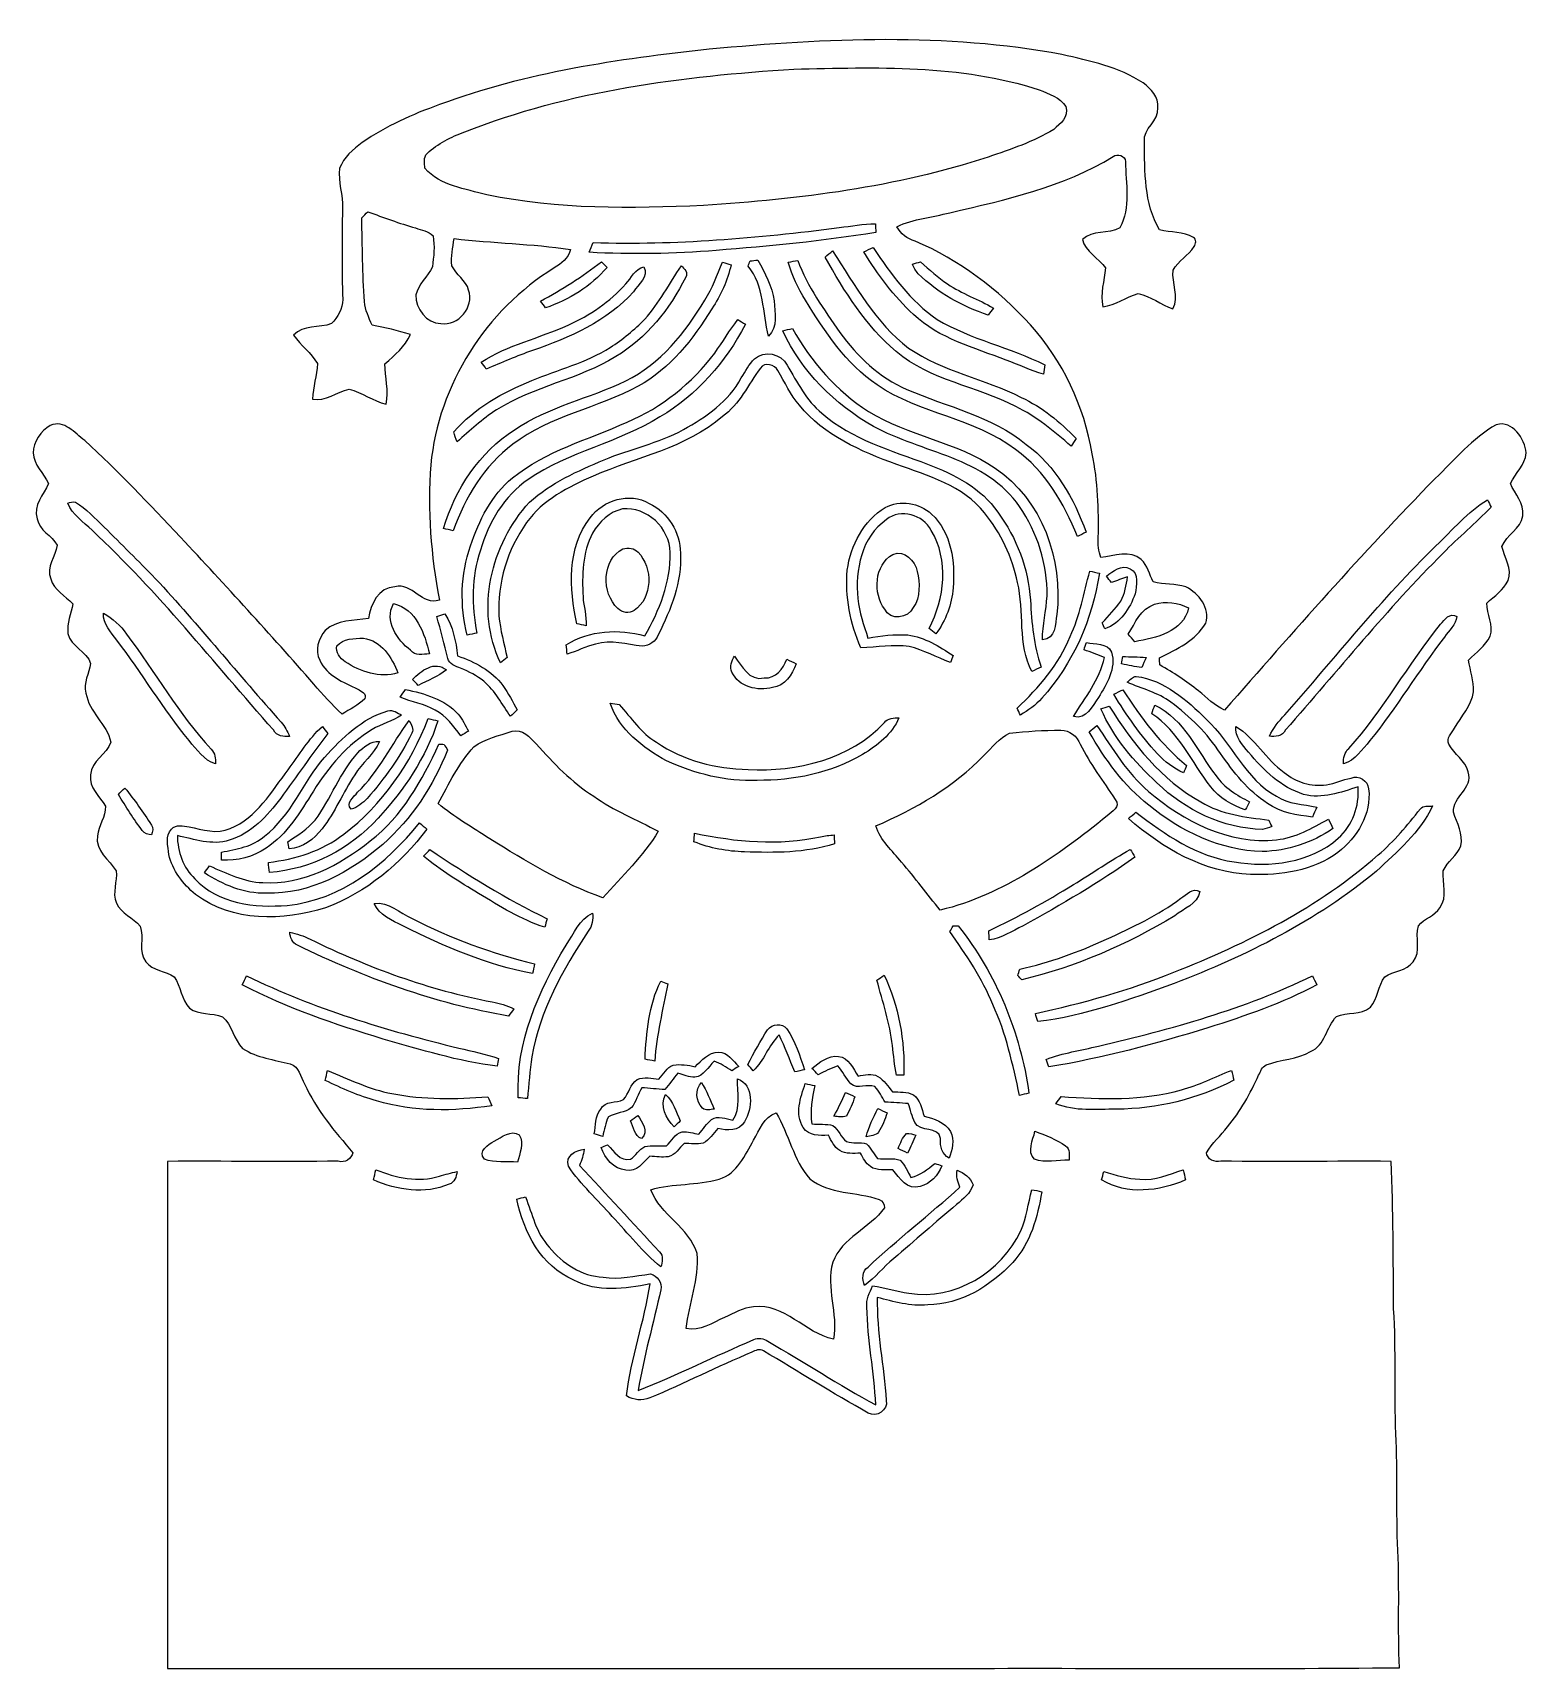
# Model space of a CAD drawing. Header units: centimetres. Extents: x -14.7 to 14.7, y -16 to 16.1.
import ezdxf

# ---------------------------------------------------------------- set-up
doc = ezdxf.new("R2010")
doc.units = ezdxf.units.CM
doc.header["$MEASUREMENT"] = 0
doc.layers.add('Camada 1', color=7, linetype='Continuous')

msp = doc.modelspace()

# ---------------------------------------------------------------- linework, layer by layer
at = {"layer": 'Camada 1', "color": 156}
for points, knots in [([(-1.37866, 15.8055), (0.9211, 16.02034), (3.26143, 16.12971), (5.54355, 15.70002), (5.54355, 15.70002), (6.09177, 15.57796), (6.66044, 15.46049), (7.13599, 15.14369), (7.13599, 15.14369), (7.29262, 15.03116), (7.44608, 14.86676), (7.42703, 14.65615), (7.42703, 14.65615), (7.4482, 14.39616), (7.13352, 14.25469), (7.16139, 13.99258), (7.16139, 13.99258), (7.16915, 13.40697), (7.15398, 12.78396), (7.45807, 12.26009), (7.45807, 12.26009), (7.67786, 12.20999), (7.9248, 12.22763), (8.12447, 12.11016), (8.12447, 12.11016), (8.1975, 12.07982), (8.16575, 11.98633), (8.13964, 11.93236), (8.13964, 11.93236), (8.02252, 11.76091), (7.82708, 11.65401), (7.72513, 11.47127), (7.72513, 11.47127), (7.69796, 11.21904), (7.85072, 10.95481), (7.72231, 10.71386), (7.72231, 10.71386), (7.487, 10.79465), (7.28169, 10.96186), (7.03897, 11.01231), (7.03897, 11.01231), (6.80085, 10.94811), (6.60118, 10.77595), (6.34682, 10.75373), (6.34682, 10.75373), (6.2925, 11.00737), (6.37328, 11.26419), (6.39939, 11.51608), (6.39939, 11.51608), (6.26392, 11.70834), (5.99828, 11.83569), (5.94819, 12.07453), (5.94819, 12.07453), (6.13763, 12.26573), (6.45724, 12.16766), (6.67949, 12.30348), (6.67949, 12.30348), (6.89857, 12.694), (6.79662, 13.17554), (6.7885, 13.60099), (6.7885, 13.60099), (6.78886, 13.71671), (6.63363, 13.77103), (6.54967, 13.69977), (6.54967, 13.69977), (5.57636, 13.10146), (4.44465, 12.85381), (3.34574, 12.5984), (3.34574, 12.5984), (2.99967, 12.50668), (2.63031, 12.48339), (2.3054, 12.32429), (2.3054, 12.32429), (2.37702, 12.18071), (2.51178, 12.09111), (2.65959, 12.03995), (2.65959, 12.03995), (3.53166, 11.67941), (4.29013, 11.08498), (4.92866, 10.39671), (4.92866, 10.39671), (5.55731, 9.68975), (5.97994, 8.80216), (6.13904, 7.87012), (6.13904, 7.87012), (6.24946, 7.32896), (6.2678, 6.77474), (6.25722, 6.22406), (6.25722, 6.22406), (6.24311, 6.09071), (6.26357, 5.95736), (6.30837, 5.83212), (6.30837, 5.83212), (6.56555, 5.86458), (6.88411, 5.99264), (7.09859, 5.79296), (7.09859, 5.79296), (7.22947, 5.67831), (7.25629, 5.50157), (7.33566, 5.35587), (7.33566, 5.35587), (7.54415, 5.29907), (7.77028, 5.32306), (7.97772, 5.25709), (7.97772, 5.25709), (8.22925, 5.12868), (8.45785, 4.84223), (8.36683, 4.54448), (8.36683, 4.54448), (8.16963, 4.20582), (7.7978, 4.03542), (7.45984, 3.8668), (7.45984, 3.8668), (7.4609, 3.81952), (7.46231, 3.7719), (7.46372, 3.72463), (7.46372, 3.72463), (7.73042, 3.5754), (7.9883, 3.40924), (8.22466, 3.21451), (8.22466, 3.21451), (8.39047, 3.08398), (8.5411, 2.92841), (8.73548, 2.8381), (8.73548, 2.8381), (10.08168, 4.38044), (11.43952, 5.91432), (12.86686, 7.38258), (12.86686, 7.38258), (13.25316, 7.74876), (13.59888, 8.17562), (14.06984, 8.43915), (14.06984, 8.43915), (14.39545, 8.53052), (14.62617, 8.1594), (14.65792, 7.88423), (14.65792, 7.88423), (14.63322, 7.64575), (14.44554, 7.48877), (14.34677, 7.28662), (14.34677, 7.28662), (14.43531, 7.07743), (14.61841, 6.89751), (14.58807, 6.65021), (14.58807, 6.65021), (14.55491, 6.39516), (14.26527, 6.27697), (14.18061, 6.04979), (14.18061, 6.04979), (14.23247, 5.83071), (14.3831, 5.61446), (14.30408, 5.38233), (14.30408, 5.38233), (14.21201, 5.19642), (14.03209, 5.074), (13.88145, 4.93924), (13.88145, 4.93924), (13.88957, 4.72369), (14.01657, 4.50286), (13.95024, 4.28942), (13.95024, 4.28942), (13.85147, 4.09928), (13.67508, 3.96593), (13.52127, 3.82199), (13.52127, 3.82199), (13.5576, 3.61491), (13.63098, 3.41101), (13.62287, 3.19793), (13.62287, 3.19793), (13.57736, 2.92664), (13.38721, 2.71392), (13.24751, 2.48638), (13.24751, 2.48638), (13.20659, 2.39254), (13.07218, 2.28247), (13.13815, 2.16782), (13.13815, 2.16782), (13.24504, 1.97591), (13.46412, 1.85032), (13.51527, 1.62595), (13.51527, 1.62595), (13.62922, 1.30246), (13.20059, 1.14406), (13.23128, 0.83538), (13.23128, 0.83538), (13.29655, 0.62054), (13.42707, 0.40958), (13.37239, 0.17427), (13.37239, 0.17427), (13.30149, -0.01588), (13.10428, -0.12806), (13.02949, -0.31538), (13.02949, -0.31538), (13.01044, -0.55492), (13.12122, -0.8255), (12.96141, -1.03823), (12.96141, -1.03823), (12.86334, -1.20086), (12.65202, -1.24319), (12.54548, -1.39559), (12.54548, -1.39559), (12.46576, -1.62278), (12.60687, -1.89724), (12.43542, -2.09797), (12.43542, -2.09797), (12.3063, -2.28529), (12.05124, -2.26977), (11.88261, -2.39289), (11.88261, -2.39289), (11.74503, -2.56893), (11.75032, -2.82328), (11.59722, -2.9905), (11.59722, -2.9905), (11.41201, -3.14678), (11.14249, -3.07869), (10.93152, -3.17253), (10.93152, -3.17253), (10.7315, -3.37749), (10.71245, -3.73874), (10.42458, -3.86151), (10.42458, -3.86151), (10.15718, -4.01426), (9.8358, -4.01179), (9.55357, -4.12397), (9.55357, -4.12397), (9.46961, -4.15643), (9.44633, -4.25203), (9.4047, -4.32223), (9.4047, -4.32223), (9.23678, -4.67995), (9.05157, -5.03414), (8.79369, -5.33647), (8.79369, -5.33647), (8.66246, -5.51004), (8.49312, -5.65644), (8.38271, -5.84482), (8.38271, -5.84482), (8.38235, -5.97147), (8.55063, -6.04555), (8.65999, -6.01063), (8.65999, -6.01063), (9.77547, -6.02721), (10.89131, -6.00745), (12.00714, -6.01521), (12.00714, -6.01521), (12.04454, -6.979), (12.04807, -7.9435), (12.05477, -8.90799), (12.05477, -8.90799), (12.10522, -9.72397), (12.06394, -10.54171), (12.09851, -11.35803), (12.09851, -11.35803), (12.13626, -12.12109), (12.09992, -12.88591), (12.13626, -13.64932), (12.13626, -13.64932), (12.1733, -14.41591), (12.13309, -15.18356), (12.16801, -15.95014), (12.16801, -15.95014), (9.34085, -15.98013), (6.51369, -15.95473), (3.68653, -15.96319), (3.68653, -15.96319), (-1.54623, -15.96319), (-6.77898, -15.96355), (-12.01173, -15.96284), (-12.01173, -15.96284), (-12.01208, -12.64708), (-12.01208, -9.33097), (-12.01208, -6.01486), (-12.01208, -6.01486), (-10.89448, -6.00781), (-9.77724, -6.0265), (-8.65999, -6.01098), (-8.65999, -6.01098), (-8.53123, -6.05472), (-8.40423, -5.96371), (-8.37389, -5.84518), (-8.37389, -5.84518), (-8.73019, -5.42537), (-9.09708, -5.00239), (-9.32251, -4.49298), (-9.32251, -4.49298), (-9.40188, -4.35963), (-9.42869, -4.15114), (-9.60226, -4.10422), (-9.60226, -4.10422), (-9.91729, -4.01708), (-10.25948, -3.98674), (-10.53783, -3.79871), (-10.53783, -3.79871), (-10.71386, -3.62268), (-10.74738, -3.34292), (-10.93223, -3.17571), (-10.93223, -3.17571), (-11.14178, -3.09809), (-11.3919, -3.14431), (-11.58134, -3.00919), (-11.58134, -3.00919), (-11.74327, -2.83704), (-11.75068, -2.58092), (-11.88367, -2.3936), (-11.88367, -2.3936), (-12.05265, -2.2733), (-12.30101, -2.27401), (-12.43789, -2.10044), (-12.43789, -2.10044), (-12.59628, -1.90041), (-12.46823, -1.62348), (-12.54795, -1.39771), (-12.54795, -1.39771), (-12.68377, -1.23084), (-12.92437, -1.15394), (-13.01468, -0.94791), (-13.01468, -0.94791), (-13.10605, -0.74542), (-12.99457, -0.52282), (-13.02068, -0.31397), (-13.02068, -0.31397), (-13.15403, -0.09772), (-13.43836, 0.07796), (-13.38545, 0.37006), (-13.38545, 0.37006), (-13.37381, 0.57432), (-13.22035, 0.7433), (-13.23023, 0.95215), (-13.23023, 0.95215), (-13.34841, 1.14618), (-13.55478, 1.31692), (-13.52656, 1.57021), (-13.52656, 1.57021), (-13.50751, 1.8415), (-13.20906, 1.97168), (-13.12404, 2.21156), (-13.12404, 2.21156), (-13.20306, 2.56646), (-13.55972, 2.80494), (-13.61299, 3.17359), (-13.61299, 3.17359), (-13.67402, 3.37785), (-13.54843, 3.55776), (-13.52197, 3.75179), (-13.52197, 3.75179), (-13.59006, 3.99979), (-13.91497, 4.08164), (-13.96647, 4.3434), (-13.96647, 4.3434), (-13.99646, 4.5406), (-13.89874, 4.7304), (-13.87158, 4.92196), (-13.87158, 4.92196), (-14.01833, 5.08247), (-14.24446, 5.19254), (-14.30549, 5.41584), (-14.30549, 5.41584), (-14.40286, 5.64797), (-14.2046, 5.85153), (-14.17849, 6.07448), (-14.17849, 6.07448), (-14.28574, 6.26463), (-14.52915, 6.36552), (-14.57149, 6.59412), (-14.57149, 6.59412), (-14.65862, 6.85906), (-14.44202, 7.06296), (-14.34853, 7.28416), (-14.34853, 7.28416), (-14.44484, 7.48418), (-14.6371, 7.65175), (-14.65157, 7.88423), (-14.65157, 7.88423), (-14.64063, 8.10154), (-14.50587, 8.31991), (-14.31325, 8.42151), (-14.31325, 8.42151), (-14.03844, 8.54816), (-13.8363, 8.26735), (-13.63839, 8.12871), (-13.63839, 8.12871), (-12.98081, 7.52863), (-12.37156, 6.87811), (-11.75844, 6.23323), (-11.75844, 6.23323), (-10.87332, 5.28249), (-9.99314, 4.32717), (-9.13941, 3.34786), (-9.13941, 3.34786), (-8.96303, 3.14572), (-8.78628, 2.94252), (-8.58732, 2.76119), (-8.58732, 2.76119), (-8.43421, 2.85327), (-8.26347, 2.92982), (-8.14211, 3.06352), (-8.14211, 3.06352), (-8.09907, 3.16195), (-8.21055, 3.21134), (-8.27899, 3.2512), (-8.27899, 3.2512), (-8.55945, 3.38914), (-8.88506, 3.51084), (-9.0237, 3.81635), (-9.0237, 3.81635), (-9.12742, 4.00897), (-9.04946, 4.24462), (-8.91822, 4.40231), (-8.91822, 4.40231), (-8.68363, 4.60975), (-8.35907, 4.59705), (-8.06838, 4.63726), (-8.06838, 4.63726), (-8.02287, 4.91596), (-7.87647, 5.24581), (-7.54768, 5.26027), (-7.54768, 5.26027), (-7.21254, 5.34423), (-7.01075, 4.88174), (-6.67632, 4.99674), (-6.67632, 4.99674), (-6.84354, 5.87163), (-6.90986, 6.76487), (-6.8453, 7.65457), (-6.8453, 7.65457), (-6.69537, 9.22373), (-5.76121, 10.6874), (-4.42419, 11.51396), (-4.42419, 11.51396), (-4.28272, 11.59828), (-4.14373, 11.70623), (-4.10351, 11.87803), (-4.10351, 11.87803), (-4.85987, 11.99127), (-5.62857, 12.00009), (-6.38845, 12.0904), (-6.38845, 12.0904), (-6.4135, 11.91507), (-6.45019, 11.73586), (-6.43043, 11.55876), (-6.43043, 11.55876), (-6.35212, 11.38026), (-6.1535, 11.27372), (-6.102, 11.07969), (-6.102, 11.07969), (-5.98734, 10.74738), (-6.30202, 10.36849), (-6.65021, 10.42317), (-6.65021, 10.42317), (-6.93596, 10.42564), (-7.13987, 10.71845), (-7.13811, 10.98515), (-7.13811, 10.98515), (-7.08554, 11.19646), (-6.90774, 11.34604), (-6.81461, 11.53724), (-6.81461, 11.53724), (-6.78815, 11.73586), (-6.75993, 11.94506), (-6.8012, 12.14332), (-6.8012, 12.14332), (-6.88622, 12.24104), (-7.02874, 12.25515), (-7.14234, 12.29854), (-7.14234, 12.29854), (-7.4609, 12.38885), (-7.77099, 12.50421), (-8.08143, 12.61816), (-8.08143, 12.61816), (-8.12059, 12.57723), (-8.15975, 12.53631), (-8.19891, 12.49539), (-8.19891, 12.49539), (-8.19256, 11.94788), (-8.18056, 11.40037), (-8.14917, 10.85391), (-8.14917, 10.85391), (-8.13294, 10.68987), (-8.05991, 10.53959), (-7.99677, 10.39001), (-7.99677, 10.39001), (-7.74347, 10.33992), (-7.48983, 10.28912), (-7.24429, 10.20833), (-7.24429, 10.20833), (-7.34836, 9.96844), (-7.5505, 9.80122), (-7.74383, 9.63612), (-7.74383, 9.63612), (-7.74876, 9.37119), (-7.66198, 9.10625), (-7.72336, 8.84343), (-7.72336, 8.84343), (-7.97913, 8.90411), (-8.19468, 9.07239), (-8.44585, 9.1373), (-8.44585, 9.1373), (-8.69103, 9.08826), (-8.90905, 8.88824), (-9.17011, 8.94221), (-9.17011, 8.94221), (-9.15317, 9.17646), (-9.08226, 9.404), (-9.06815, 9.63754), (-9.06815, 9.63754), (-9.19692, 9.84532), (-9.39377, 9.99984), (-9.54123, 10.19457), (-9.54123, 10.19457), (-9.35108, 10.40447), (-9.0364, 10.32827), (-8.79475, 10.42317), (-8.79475, 10.42317), (-8.67728, 10.55017), (-8.56968, 10.71527), (-8.57321, 10.89625), (-8.57321, 10.89625), (-8.5912, 11.48962), (-8.5912, 12.08334), (-8.57709, 12.67672), (-8.57709, 12.67672), (-8.56403, 12.94377), (-8.67128, 13.20306), (-8.63565, 13.46976), (-8.63565, 13.46976), (-8.5531, 13.68354), (-8.37353, 13.84582), (-8.19079, 13.97564), (-8.19079, 13.97564), (-7.72654, 14.29844), (-7.20584, 14.53092), (-6.67385, 14.71859), (-6.67385, 14.71859), (-4.97628, 15.35077), (-3.17147, 15.61218), (-1.37866, 15.8055), (-1.37866, 15.8055), (-1.37866, 15.8055), (-1.37866, 15.8055), (-1.37866, 15.8055)], [0, 0, 0, 0, 0.00735294, 0.00735294, 0.00735294, 0.00735294, 0.01470588, 0.01470588, 0.01470588, 0.01470588, 0.02205882, 0.02205882, 0.02205882, 0.02205882, 0.02941176, 0.02941176, 0.02941176, 0.02941176, 0.03676471, 0.03676471, 0.03676471, 0.03676471, 0.04411765, 0.04411765, 0.04411765, 0.04411765, 0.05147059, 0.05147059, 0.05147059, 0.05147059, 0.05882353, 0.05882353, 0.05882353, 0.05882353, 0.06617647, 0.06617647, 0.06617647, 0.06617647, 0.07352941, 0.07352941, 0.07352941, 0.07352941, 0.08088235, 0.08088235, 0.08088235, 0.08088235, 0.08823529, 0.08823529, 0.08823529, 0.08823529, 0.09558824, 0.09558824, 0.09558824, 0.09558824, 0.10294118, 0.10294118, 0.10294118, 0.10294118, 0.11029412, 0.11029412, 0.11029412, 0.11029412, 0.11764706, 0.11764706, 0.11764706, 0.11764706, 0.125, 0.125, 0.125, 0.125, 0.13235294, 0.13235294, 0.13235294, 0.13235294, 0.13970588, 0.13970588, 0.13970588, 0.13970588, 0.14705882, 0.14705882, 0.14705882, 0.14705882, 0.15441176, 0.15441176, 0.15441176, 0.15441176, 0.16176471, 0.16176471, 0.16176471, 0.16176471, 0.16911765, 0.16911765, 0.16911765, 0.16911765, 0.17647059, 0.17647059, 0.17647059, 0.17647059, 0.18382353, 0.18382353, 0.18382353, 0.18382353, 0.19117647, 0.19117647, 0.19117647, 0.19117647, 0.19852941, 0.19852941, 0.19852941, 0.19852941, 0.20588235, 0.20588235, 0.20588235, 0.20588235, 0.21323529, 0.21323529, 0.21323529, 0.21323529, 0.22058824, 0.22058824, 0.22058824, 0.22058824, 0.22794118, 0.22794118, 0.22794118, 0.22794118, 0.23529412, 0.23529412, 0.23529412, 0.23529412, 0.24264706, 0.24264706, 0.24264706, 0.24264706, 0.25, 0.25, 0.25, 0.25, 0.25735294, 0.25735294, 0.25735294, 0.25735294, 0.26470588, 0.26470588, 0.26470588, 0.26470588, 0.27205882, 0.27205882, 0.27205882, 0.27205882, 0.27941176, 0.27941176, 0.27941176, 0.27941176, 0.28676471, 0.28676471, 0.28676471, 0.28676471, 0.29411765, 0.29411765, 0.29411765, 0.29411765, 0.30147059, 0.30147059, 0.30147059, 0.30147059, 0.30882353, 0.30882353, 0.30882353, 0.30882353, 0.31617647, 0.31617647, 0.31617647, 0.31617647, 0.32352941, 0.32352941, 0.32352941, 0.32352941, 0.33088235, 0.33088235, 0.33088235, 0.33088235, 0.33823529, 0.33823529, 0.33823529, 0.33823529, 0.34558824, 0.34558824, 0.34558824, 0.34558824, 0.35294118, 0.35294118, 0.35294118, 0.35294118, 0.36029412, 0.36029412, 0.36029412, 0.36029412, 0.36764706, 0.36764706, 0.36764706, 0.36764706, 0.375, 0.375, 0.375, 0.375, 0.38235294, 0.38235294, 0.38235294, 0.38235294, 0.38970588, 0.38970588, 0.38970588, 0.38970588, 0.39705882, 0.39705882, 0.39705882, 0.39705882, 0.40441176, 0.40441176, 0.40441176, 0.40441176, 0.41176471, 0.41176471, 0.41176471, 0.41176471, 0.41911765, 0.41911765, 0.41911765, 0.41911765, 0.42647059, 0.42647059, 0.42647059, 0.42647059, 0.43382353, 0.43382353, 0.43382353, 0.43382353, 0.44117647, 0.44117647, 0.44117647, 0.44117647, 0.44852941, 0.44852941, 0.44852941, 0.44852941, 0.45588235, 0.45588235, 0.45588235, 0.45588235, 0.46323529, 0.46323529, 0.46323529, 0.46323529, 0.47058824, 0.47058824, 0.47058824, 0.47058824, 0.47794118, 0.47794118, 0.47794118, 0.47794118, 0.48529412, 0.48529412, 0.48529412, 0.48529412, 0.49264706, 0.49264706, 0.49264706, 0.49264706, 0.5, 0.5, 0.5, 0.5, 0.50735294, 0.50735294, 0.50735294, 0.50735294, 0.51470588, 0.51470588, 0.51470588, 0.51470588, 0.52205882, 0.52205882, 0.52205882, 0.52205882, 0.52941176, 0.52941176, 0.52941176, 0.52941176, 0.53676471, 0.53676471, 0.53676471, 0.53676471, 0.54411765, 0.54411765, 0.54411765, 0.54411765, 0.55147059, 0.55147059, 0.55147059, 0.55147059, 0.55882353, 0.55882353, 0.55882353, 0.55882353, 0.56617647, 0.56617647, 0.56617647, 0.56617647, 0.57352941, 0.57352941, 0.57352941, 0.57352941, 0.58088235, 0.58088235, 0.58088235, 0.58088235, 0.58823529, 0.58823529, 0.58823529, 0.58823529, 0.59558824, 0.59558824, 0.59558824, 0.59558824, 0.60294118, 0.60294118, 0.60294118, 0.60294118, 0.61029412, 0.61029412, 0.61029412, 0.61029412, 0.61764706, 0.61764706, 0.61764706, 0.61764706, 0.625, 0.625, 0.625, 0.625, 0.63235294, 0.63235294, 0.63235294, 0.63235294, 0.63970588, 0.63970588, 0.63970588, 0.63970588, 0.64705882, 0.64705882, 0.64705882, 0.64705882, 0.65441176, 0.65441176, 0.65441176, 0.65441176, 0.66176471, 0.66176471, 0.66176471, 0.66176471, 0.66911765, 0.66911765, 0.66911765, 0.66911765, 0.67647059, 0.67647059, 0.67647059, 0.67647059, 0.68382353, 0.68382353, 0.68382353, 0.68382353, 0.69117647, 0.69117647, 0.69117647, 0.69117647, 0.69852941, 0.69852941, 0.69852941, 0.69852941, 0.70588235, 0.70588235, 0.70588235, 0.70588235, 0.71323529, 0.71323529, 0.71323529, 0.71323529, 0.72058824, 0.72058824, 0.72058824, 0.72058824, 0.72794118, 0.72794118, 0.72794118, 0.72794118, 0.73529412, 0.73529412, 0.73529412, 0.73529412, 0.74264706, 0.74264706, 0.74264706, 0.74264706, 0.75, 0.75, 0.75, 0.75, 0.75735294, 0.75735294, 0.75735294, 0.75735294, 0.76470588, 0.76470588, 0.76470588, 0.76470588, 0.77205882, 0.77205882, 0.77205882, 0.77205882, 0.77941176, 0.77941176, 0.77941176, 0.77941176, 0.78676471, 0.78676471, 0.78676471, 0.78676471, 0.79411765, 0.79411765, 0.79411765, 0.79411765, 0.80147059, 0.80147059, 0.80147059, 0.80147059, 0.80882353, 0.80882353, 0.80882353, 0.80882353, 0.81617647, 0.81617647, 0.81617647, 0.81617647, 0.82352941, 0.82352941, 0.82352941, 0.82352941, 0.83088235, 0.83088235, 0.83088235, 0.83088235, 0.83823529, 0.83823529, 0.83823529, 0.83823529, 0.84558824, 0.84558824, 0.84558824, 0.84558824, 0.85294118, 0.85294118, 0.85294118, 0.85294118, 0.86029412, 0.86029412, 0.86029412, 0.86029412, 0.86764706, 0.86764706, 0.86764706, 0.86764706, 0.875, 0.875, 0.875, 0.875, 0.88235294, 0.88235294, 0.88235294, 0.88235294, 0.88970588, 0.88970588, 0.88970588, 0.88970588, 0.89705882, 0.89705882, 0.89705882, 0.89705882, 0.90441176, 0.90441176, 0.90441176, 0.90441176, 0.91176471, 0.91176471, 0.91176471, 0.91176471, 0.91911765, 0.91911765, 0.91911765, 0.91911765, 0.92647059, 0.92647059, 0.92647059, 0.92647059, 0.93382353, 0.93382353, 0.93382353, 0.93382353, 0.94117647, 0.94117647, 0.94117647, 0.94117647, 0.94852941, 0.94852941, 0.94852941, 0.94852941, 0.95588235, 0.95588235, 0.95588235, 0.95588235, 0.96323529, 0.96323529, 0.96323529, 0.96323529, 0.97058824, 0.97058824, 0.97058824, 0.97058824, 0.97794118, 0.97794118, 0.97794118, 0.97794118, 0.98529412, 0.98529412, 0.98529412, 0.98529412, 1, 1, 1, 1]), ([(0.28081, 15.41568), (-1.90853, 15.27916), (-4.12503, 14.99623), (-6.1782, 14.18519), (-6.1782, 14.18519), (-6.44525, 14.08465), (-6.70525, 13.95412), (-6.91903, 13.76292), (-6.91903, 13.76292), (-6.98888, 13.6846), (-6.97089, 13.56431), (-6.96101, 13.47082), (-6.96101, 13.47082), (-6.65692, 13.12298), (-6.16444, 13.06407), (-5.74463, 12.95082), (-5.74463, 12.95082), (-4.3501, 12.65555), (-2.91006, 12.67989), (-1.49331, 12.73986), (-1.49331, 12.73986), (0.3937, 12.86051), (2.29341, 13.09829), (4.09681, 13.68848), (4.09681, 13.68848), (4.53425, 13.84512), (4.98404, 13.98587), (5.38162, 14.23282), (5.38162, 14.23282), (5.51427, 14.34006), (5.68854, 14.48259), (5.61693, 14.67908), (5.61693, 14.67908), (5.50898, 14.86676), (5.28249, 14.93097), (5.09517, 15.00964), (5.09517, 15.00964), (3.54577, 15.51481), (1.88736, 15.45096), (0.28081, 15.41568), (0.28081, 15.41568), (0.28081, 15.41568), (0.28081, 15.41568), (0.28081, 15.41568)], [0, 0, 0, 0, 0.08333333, 0.08333333, 0.08333333, 0.08333333, 0.16666667, 0.16666667, 0.16666667, 0.16666667, 0.25, 0.25, 0.25, 0.25, 0.33333333, 0.33333333, 0.33333333, 0.33333333, 0.41666667, 0.41666667, 0.41666667, 0.41666667, 0.5, 0.5, 0.5, 0.5, 0.58333333, 0.58333333, 0.58333333, 0.58333333, 0.66666667, 0.66666667, 0.66666667, 0.66666667, 0.75, 0.75, 0.75, 0.75, 0.83333333, 0.83333333, 0.83333333, 0.83333333, 1, 1, 1, 1]), ([(1.17052, 12.30665), (-0.43074, 12.10063), (-2.04364, 11.96128), (-3.65936, 12.01349), (-3.65936, 12.01349), (-3.68653, 11.94964), (-3.71299, 11.88614), (-3.73803, 11.82158), (-3.73803, 11.82158), (-2.90654, 11.77537), (-2.07116, 11.79124), (-1.24107, 11.85862), (-1.24107, 11.85862), (-0.19438, 11.94012), (0.85302, 12.04136), (1.88948, 12.21176), (1.88948, 12.21176), (1.88736, 12.26891), (1.88595, 12.32606), (1.88419, 12.38285), (1.88419, 12.38285), (1.6443, 12.38179), (1.40758, 12.33629), (1.17052, 12.30665), (1.17052, 12.30665), (1.17052, 12.30665), (1.17052, 12.30665), (1.17052, 12.30665)], [0, 0, 0, 0, 0.125, 0.125, 0.125, 0.125, 0.25, 0.25, 0.25, 0.25, 0.375, 0.375, 0.375, 0.375, 0.5, 0.5, 0.5, 0.5, 0.625, 0.625, 0.625, 0.625, 0.75, 0.75, 0.75, 0.75, 1, 1, 1, 1]), ([(1.6577, 11.83005), (1.92722, 11.38273), (2.24508, 10.95728), (2.62784, 10.60027), (2.62784, 10.60027), (3.13725, 10.12684), (3.81847, 9.94727), (4.45064, 9.70668), (4.45064, 9.70668), (4.69547, 9.61707), (4.92972, 9.49854), (5.18195, 9.42975), (5.18195, 9.42975), (5.19112, 9.49149), (5.2003, 9.55322), (5.20982, 9.61496), (5.20982, 9.61496), (4.52261, 9.95398), (3.75708, 10.10955), (3.09633, 10.50396), (3.09633, 10.50396), (2.56505, 10.86097), (2.18899, 11.39366), (1.83621, 11.91683), (1.83621, 11.91683), (1.77624, 11.88861), (1.71697, 11.85933), (1.6577, 11.83005), (1.6577, 11.83005), (1.6577, 11.83005), (1.6577, 11.83005), (1.6577, 11.83005)], [0, 0, 0, 0, 0.11111111, 0.11111111, 0.11111111, 0.11111111, 0.22222222, 0.22222222, 0.22222222, 0.22222222, 0.33333333, 0.33333333, 0.33333333, 0.33333333, 0.44444444, 0.44444444, 0.44444444, 0.44444444, 0.55555556, 0.55555556, 0.55555556, 0.55555556, 0.66666667, 0.66666667, 0.66666667, 0.66666667, 0.77777778, 0.77777778, 0.77777778, 0.77777778, 1, 1, 1, 1]), ([(-1.11689, 11.63038), (-1.23119, 11.38061), (-1.30881, 11.11321), (-1.46579, 10.88496), (-1.46579, 10.88496), (-1.84538, 10.24608), (-2.33821, 9.63401), (-3.0166, 9.29816), (-3.0166, 9.29816), (-3.7338, 8.9535), (-4.53637, 8.79369), (-5.2003, 8.33896), (-5.2003, 8.33896), (-5.89068, 7.89905), (-6.3627, 7.17621), (-6.59871, 6.40186), (-6.59871, 6.40186), (-6.5338, 6.38704), (-6.46853, 6.37258), (-6.40327, 6.35847), (-6.40327, 6.35847), (-6.17114, 7.01463), (-5.80178, 7.63693), (-5.2324, 8.05497), (-5.2324, 8.05497), (-4.50603, 8.62224), (-3.56764, 8.75947), (-2.77283, 9.19515), (-2.77283, 9.19515), (-2.14665, 9.5377), (-1.69686, 10.11661), (-1.32821, 10.7128), (-1.32821, 10.7128), (-1.15464, 10.97703), (-1.01318, 11.26631), (-0.95215, 11.57817), (-0.95215, 11.57817), (-1.00753, 11.59545), (-1.06221, 11.61309), (-1.11689, 11.63038), (-1.11689, 11.63038), (-1.11689, 11.63038), (-1.11689, 11.63038), (-1.11689, 11.63038)], [0, 0, 0, 0, 0.08333333, 0.08333333, 0.08333333, 0.08333333, 0.16666667, 0.16666667, 0.16666667, 0.16666667, 0.25, 0.25, 0.25, 0.25, 0.33333333, 0.33333333, 0.33333333, 0.33333333, 0.41666667, 0.41666667, 0.41666667, 0.41666667, 0.5, 0.5, 0.5, 0.5, 0.58333333, 0.58333333, 0.58333333, 0.58333333, 0.66666667, 0.66666667, 0.66666667, 0.66666667, 0.75, 0.75, 0.75, 0.75, 0.83333333, 0.83333333, 0.83333333, 0.83333333, 1, 1, 1, 1]), ([(-4.69089, 10.86344), (-4.65773, 10.81864), (-4.62421, 10.77383), (-4.59105, 10.72903), (-4.59105, 10.72903), (-4.1342, 10.89237), (-3.70029, 11.15095), (-3.38596, 11.5256), (-3.38596, 11.5256), (-3.423, 11.56229), (-3.46004, 11.59933), (-3.49673, 11.63637), (-3.49673, 11.63637), (-3.87244, 11.34498), (-4.27038, 11.08569), (-4.69089, 10.86344), (-4.69089, 10.86344), (-4.69089, 10.86344), (-4.69089, 10.86344), (-4.69089, 10.86344)], [0, 0, 0, 0, 0.16666667, 0.16666667, 0.16666667, 0.16666667, 0.33333333, 0.33333333, 0.33333333, 0.33333333, 0.5, 0.5, 0.5, 0.5, 0.66666667, 0.66666667, 0.66666667, 0.66666667, 1, 1, 1, 1]), ([(-0.57714, 11.65401), (-0.5909, 11.62015), (-0.60431, 11.58593), (-0.61736, 11.55206), (-0.61736, 11.55206), (-0.29457, 11.16542), (-0.3362, 10.63766), (-0.21484, 10.17658), (-0.21484, 10.17658), (-0.02963, 10.35756), (-0.0889, 10.63696), (-0.10478, 10.86802), (-0.10478, 10.86802), (-0.14993, 11.15589), (-0.28293, 11.41906), (-0.42721, 11.66777), (-0.42721, 11.66777), (-0.47766, 11.66319), (-0.5274, 11.6586), (-0.57714, 11.65401), (-0.57714, 11.65401), (-0.57714, 11.65401), (-0.57714, 11.65401), (-0.57714, 11.65401)], [0, 0, 0, 0, 0.14285714, 0.14285714, 0.14285714, 0.14285714, 0.28571429, 0.28571429, 0.28571429, 0.28571429, 0.42857143, 0.42857143, 0.42857143, 0.42857143, 0.57142857, 0.57142857, 0.57142857, 0.57142857, 0.71428571, 0.71428571, 0.71428571, 0.71428571, 1, 1, 1, 1]), ([(0.17286, 11.62544), (0.23918, 11.35944), (0.37324, 11.11744), (0.50871, 10.88143), (0.50871, 10.88143), (0.88865, 10.26231), (1.30528, 9.63401), (1.91629, 9.21879), (1.91629, 9.21879), (2.75449, 8.65434), (3.82446, 8.56897), (4.63338, 7.94985), (4.63338, 7.94985), (5.21688, 7.53569), (5.58094, 6.89539), (5.84694, 6.24593), (5.84694, 6.24593), (5.90338, 6.27309), (5.95983, 6.30061), (6.01627, 6.32883), (6.01627, 6.32883), (5.77921, 6.99064), (5.41972, 7.62952), (4.84258, 8.05286), (4.84258, 8.05286), (4.16172, 8.60813), (3.28718, 8.79052), (2.49873, 9.13165), (2.49873, 9.13165), (1.95792, 9.36131), (1.52964, 9.78394), (1.18251, 10.24749), (1.18251, 10.24749), (0.87383, 10.69869), (0.54963, 11.14743), (0.35772, 11.66389), (0.35772, 11.66389), (0.29598, 11.65154), (0.23424, 11.63884), (0.17286, 11.62544), (0.17286, 11.62544), (0.17286, 11.62544), (0.17286, 11.62544), (0.17286, 11.62544)], [0, 0, 0, 0, 0.08333333, 0.08333333, 0.08333333, 0.08333333, 0.16666667, 0.16666667, 0.16666667, 0.16666667, 0.25, 0.25, 0.25, 0.25, 0.33333333, 0.33333333, 0.33333333, 0.33333333, 0.41666667, 0.41666667, 0.41666667, 0.41666667, 0.5, 0.5, 0.5, 0.5, 0.58333333, 0.58333333, 0.58333333, 0.58333333, 0.66666667, 0.66666667, 0.66666667, 0.66666667, 0.75, 0.75, 0.75, 0.75, 0.83333333, 0.83333333, 0.83333333, 0.83333333, 1, 1, 1, 1]), ([(0.895, 11.72774), (1.27212, 11.05147), (1.69333, 10.3819), (2.28917, 9.87496), (2.28917, 9.87496), (2.96051, 9.30346), (3.87244, 9.1948), (4.6355, 8.7951), (4.6355, 8.7951), (5.04402, 8.60496), (5.38586, 8.30792), (5.72594, 8.01864), (5.72594, 8.01864), (5.75769, 8.06803), (5.78908, 8.11777), (5.82048, 8.16716), (5.82048, 8.16716), (5.51286, 8.49771), (5.15338, 8.7824), (4.74345, 8.97502), (4.74345, 8.97502), (4.0259, 9.34332), (3.20252, 9.47491), (2.53436, 9.94339), (2.53436, 9.94339), (1.87643, 10.43587), (1.4859, 11.17635), (1.04211, 11.84875), (1.04211, 11.84875), (0.99272, 11.80888), (0.94368, 11.76831), (0.895, 11.72774), (0.895, 11.72774), (0.895, 11.72774), (0.895, 11.72774), (0.895, 11.72774)], [0, 0, 0, 0, 0.1, 0.1, 0.1, 0.1, 0.2, 0.2, 0.2, 0.2, 0.3, 0.3, 0.3, 0.3, 0.4, 0.4, 0.4, 0.4, 0.5, 0.5, 0.5, 0.5, 0.6, 0.6, 0.6, 0.6, 0.7, 0.7, 0.7, 0.7, 0.8, 0.8, 0.8, 0.8, 1, 1, 1, 1]), ([(2.60703, 11.59122), (2.64054, 11.52525), (2.67123, 11.45611), (2.72274, 11.40142), (2.72274, 11.40142), (3.10691, 11.0236), (3.58775, 10.75619), (4.09857, 10.59074), (4.09857, 10.59074), (4.13173, 10.63554), (4.16489, 10.68035), (4.19841, 10.7248), (4.19841, 10.7248), (3.90878, 10.9033), (3.57787, 11.0049), (3.29953, 11.20246), (3.29953, 11.20246), (3.1048, 11.32205), (2.94252, 11.48503), (2.76966, 11.63249), (2.76966, 11.63249), (2.71498, 11.61874), (2.661, 11.60533), (2.60703, 11.59122), (2.60703, 11.59122), (2.60703, 11.59122), (2.60703, 11.59122), (2.60703, 11.59122)], [0, 0, 0, 0, 0.125, 0.125, 0.125, 0.125, 0.25, 0.25, 0.25, 0.25, 0.375, 0.375, 0.375, 0.375, 0.5, 0.5, 0.5, 0.5, 0.625, 0.625, 0.625, 0.625, 0.75, 0.75, 0.75, 0.75, 1, 1, 1, 1]), ([(-1.92687, 11.557), (-2.16006, 11.20458), (-2.36326, 10.82922), (-2.64336, 10.51101), (-2.64336, 10.51101), (-2.84656, 10.29935), (-3.07834, 10.11626), (-3.32176, 9.95362), (-3.32176, 9.95362), (-3.79871, 9.658), (-4.34693, 9.51724), (-4.86163, 9.30592), (-4.86163, 9.30592), (-5.42749, 9.07274), (-5.98876, 8.77006), (-6.38986, 8.29663), (-6.38986, 8.29663), (-6.38246, 8.22854), (-6.35212, 8.16645), (-6.32707, 8.10331), (-6.32707, 8.10331), (-6.07801, 8.32203), (-5.83741, 8.55345), (-5.55378, 8.72878), (-5.55378, 8.72878), (-4.82812, 9.1948), (-3.94723, 9.32321), (-3.21486, 9.77512), (-3.21486, 9.77512), (-2.60703, 10.13354), (-2.15477, 10.70963), (-1.8415, 11.33299), (-1.8415, 11.33299), (-1.78541, 11.42224), (-1.87043, 11.49738), (-1.92687, 11.557), (-1.92687, 11.557), (-1.92687, 11.557), (-1.92687, 11.557), (-1.92687, 11.557)], [0, 0, 0, 0, 0.09090909, 0.09090909, 0.09090909, 0.09090909, 0.18181818, 0.18181818, 0.18181818, 0.18181818, 0.27272727, 0.27272727, 0.27272727, 0.27272727, 0.36363636, 0.36363636, 0.36363636, 0.36363636, 0.45454545, 0.45454545, 0.45454545, 0.45454545, 0.54545455, 0.54545455, 0.54545455, 0.54545455, 0.63636364, 0.63636364, 0.63636364, 0.63636364, 0.72727273, 0.72727273, 0.72727273, 0.72727273, 0.81818182, 0.81818182, 0.81818182, 0.81818182, 1, 1, 1, 1]), ([(-3.01766, 11.19999), (-3.33234, 10.85674), (-3.72145, 10.58192), (-4.14761, 10.39424), (-4.14761, 10.39424), (-4.71064, 10.13601), (-5.33259, 10.00654), (-5.85646, 9.66541), (-5.85646, 9.66541), (-5.82295, 9.62096), (-5.78944, 9.57651), (-5.75557, 9.5317), (-5.75557, 9.5317), (-5.4543, 9.65482), (-5.15691, 9.78817), (-4.84893, 9.89436), (-4.84893, 9.89436), (-4.12221, 10.14271), (-3.38631, 10.46692), (-2.8642, 11.049), (-2.8642, 11.049), (-2.77319, 11.18941), (-2.56117, 11.34463), (-2.66171, 11.53619), (-2.66171, 11.53619), (-2.83704, 11.49809), (-2.90654, 11.31887), (-3.01766, 11.19999), (-3.01766, 11.19999), (-3.01766, 11.19999), (-3.01766, 11.19999), (-3.01766, 11.19999)], [0, 0, 0, 0, 0.11111111, 0.11111111, 0.11111111, 0.11111111, 0.22222222, 0.22222222, 0.22222222, 0.22222222, 0.33333333, 0.33333333, 0.33333333, 0.33333333, 0.44444444, 0.44444444, 0.44444444, 0.44444444, 0.55555556, 0.55555556, 0.55555556, 0.55555556, 0.66666667, 0.66666667, 0.66666667, 0.66666667, 0.77777778, 0.77777778, 0.77777778, 0.77777778, 1, 1, 1, 1]), ([(-1.27176, 9.84497), (-1.71133, 9.25301), (-2.30964, 8.77782), (-2.98979, 8.49136), (-2.98979, 8.49136), (-3.75038, 8.14634), (-4.58153, 7.92586), (-5.24404, 7.39493), (-5.24404, 7.39493), (-5.65538, 7.0545), (-5.90056, 6.56061), (-6.0639, 6.06108), (-6.0639, 6.06108), (-6.26322, 5.50192), (-6.27556, 4.88491), (-6.13057, 4.31094), (-6.13057, 4.31094), (-6.06743, 4.324), (-6.00428, 4.33705), (-5.94113, 4.35046), (-5.94113, 4.35046), (-6.04838, 4.88774), (-6.04732, 5.455), (-5.86987, 5.97747), (-5.86987, 5.97747), (-5.71077, 6.52216), (-5.40985, 7.04321), (-4.93078, 7.36494), (-4.93078, 7.36494), (-4.13773, 7.90892), (-3.16124, 8.08672), (-2.34668, 8.5912), (-2.34668, 8.5912), (-1.62772, 9.01947), (-1.05128, 9.66646), (-0.67063, 10.40836), (-0.67063, 10.40836), (-0.71967, 10.43905), (-0.76835, 10.46974), (-0.81668, 10.50043), (-0.81668, 10.50043), (-0.98249, 10.29229), (-1.11548, 10.06016), (-1.27176, 9.84497), (-1.27176, 9.84497), (-1.27176, 9.84497), (-1.27176, 9.84497), (-1.27176, 9.84497)], [0, 0, 0, 0, 0.07692308, 0.07692308, 0.07692308, 0.07692308, 0.15384615, 0.15384615, 0.15384615, 0.15384615, 0.23076923, 0.23076923, 0.23076923, 0.23076923, 0.30769231, 0.30769231, 0.30769231, 0.30769231, 0.38461538, 0.38461538, 0.38461538, 0.38461538, 0.46153846, 0.46153846, 0.46153846, 0.46153846, 0.53846154, 0.53846154, 0.53846154, 0.53846154, 0.61538462, 0.61538462, 0.61538462, 0.61538462, 0.69230769, 0.69230769, 0.69230769, 0.69230769, 0.76923077, 0.76923077, 0.76923077, 0.76923077, 0.84615385, 0.84615385, 0.84615385, 0.84615385, 1, 1, 1, 1]), ([(0.06597, 10.281), (0.42757, 9.48267), (1.08691, 8.83602), (1.84362, 8.40528), (1.84362, 8.40528), (2.33221, 8.14493), (2.86597, 7.98901), (3.37996, 7.78969), (3.37996, 7.78969), (3.89114, 7.58402), (4.39914, 7.29933), (4.71346, 6.83154), (4.71346, 6.83154), (5.06095, 6.31931), (5.26309, 5.70265), (5.25074, 5.08106), (5.25074, 5.08106), (5.2384, 4.79143), (5.1622, 4.50779), (5.15937, 4.21746), (5.15937, 4.21746), (5.42361, 4.23827), (5.41302, 4.52861), (5.44195, 4.71487), (5.44195, 4.71487), (5.57212, 5.78767), (5.15549, 6.97195), (4.23439, 7.58402), (4.23439, 7.58402), (3.47768, 8.10542), (2.52448, 8.21443), (1.74801, 8.70056), (1.74801, 8.70056), (1.11513, 9.09602), (0.61736, 9.68022), (0.25294, 10.32616), (0.25294, 10.32616), (0.19015, 10.31169), (0.12771, 10.29688), (0.06597, 10.281), (0.06597, 10.281), (0.06597, 10.281), (0.06597, 10.281), (0.06597, 10.281)], [0, 0, 0, 0, 0.08333333, 0.08333333, 0.08333333, 0.08333333, 0.16666667, 0.16666667, 0.16666667, 0.16666667, 0.25, 0.25, 0.25, 0.25, 0.33333333, 0.33333333, 0.33333333, 0.33333333, 0.41666667, 0.41666667, 0.41666667, 0.41666667, 0.5, 0.5, 0.5, 0.5, 0.58333333, 0.58333333, 0.58333333, 0.58333333, 0.66666667, 0.66666667, 0.66666667, 0.66666667, 0.75, 0.75, 0.75, 0.75, 0.83333333, 0.83333333, 0.83333333, 0.83333333, 1, 1, 1, 1]), ([(-0.49001, 9.73349), (-0.60113, 9.62766), (-0.6664, 9.48443), (-0.75001, 9.35708), (-0.75001, 9.35708), (-0.99307, 8.89459), (-1.44145, 8.58979), (-1.88701, 8.34319), (-1.88701, 8.34319), (-2.37666, 8.07191), (-2.93123, 7.96607), (-3.44276, 7.74806), (-3.44276, 7.74806), (-3.96134, 7.53357), (-4.48733, 7.29827), (-4.90679, 6.91727), (-4.90679, 6.91727), (-5.66632, 6.096), (-5.9817, 4.79954), (-5.47476, 3.76978), (-5.47476, 3.76978), (-5.43207, 3.80259), (-5.38939, 3.8354), (-5.3467, 3.86821), (-5.3467, 3.86821), (-5.40597, 4.13949), (-5.48076, 4.40866), (-5.50757, 4.68559), (-5.50757, 4.68559), (-5.53896, 5.334), (-5.34353, 5.98981), (-4.96499, 6.51722), (-4.96499, 6.51722), (-4.64891, 6.96313), (-4.14338, 7.21642), (-3.65654, 7.43162), (-3.65654, 7.43162), (-2.80317, 7.80097), (-1.8415, 7.97525), (-1.11901, 8.5979), (-1.11901, 8.5979), (-0.78211, 8.83814), (-0.61524, 9.22655), (-0.37606, 9.55005), (-0.37606, 9.55005), (-0.29704, 9.67281), (-0.09172, 9.62166), (-0.03034, 9.50031), (-0.03034, 9.50031), (0.10407, 9.27065), (0.21237, 9.02441), (0.38911, 8.82156), (0.38911, 8.82156), (0.87665, 8.23101), (1.59526, 7.91104), (2.30082, 7.66022), (2.30082, 7.66022), (2.91465, 7.43409), (3.60539, 7.24711), (4.02519, 6.70736), (4.02519, 6.70736), (4.34446, 6.31331), (4.57094, 5.84235), (4.67042, 5.34423), (4.67042, 5.34423), (4.81577, 4.76885), (4.6669, 4.13738), (4.95265, 3.59481), (4.95265, 3.59481), (5.01474, 3.62409), (5.07647, 3.65407), (5.13821, 3.68476), (5.13821, 3.68476), (4.98299, 4.10422), (4.95265, 4.55083), (4.92513, 4.99322), (4.92513, 4.99322), (4.88562, 5.61657), (4.6549, 6.21877), (4.2859, 6.72077), (4.2859, 6.72077), (3.96311, 7.19702), (3.42724, 7.46337), (2.90618, 7.66692), (2.90618, 7.66692), (2.18828, 7.93609), (1.42416, 8.14776), (0.83256, 8.66352), (0.83256, 8.66352), (0.52282, 8.91046), (0.34854, 9.27594), (0.14887, 9.60826), (0.14887, 9.60826), (0.03775, 9.83544), (-0.30198, 9.906), (-0.49001, 9.73349), (-0.49001, 9.73349), (-0.49001, 9.73349), (-0.49001, 9.73349), (-0.49001, 9.73349)], [0, 0, 0, 0, 0.03846154, 0.03846154, 0.03846154, 0.03846154, 0.07692308, 0.07692308, 0.07692308, 0.07692308, 0.11538462, 0.11538462, 0.11538462, 0.11538462, 0.15384615, 0.15384615, 0.15384615, 0.15384615, 0.19230769, 0.19230769, 0.19230769, 0.19230769, 0.23076923, 0.23076923, 0.23076923, 0.23076923, 0.26923077, 0.26923077, 0.26923077, 0.26923077, 0.30769231, 0.30769231, 0.30769231, 0.30769231, 0.34615385, 0.34615385, 0.34615385, 0.34615385, 0.38461538, 0.38461538, 0.38461538, 0.38461538, 0.42307692, 0.42307692, 0.42307692, 0.42307692, 0.46153846, 0.46153846, 0.46153846, 0.46153846, 0.5, 0.5, 0.5, 0.5, 0.53846154, 0.53846154, 0.53846154, 0.53846154, 0.57692308, 0.57692308, 0.57692308, 0.57692308, 0.61538462, 0.61538462, 0.61538462, 0.61538462, 0.65384615, 0.65384615, 0.65384615, 0.65384615, 0.69230769, 0.69230769, 0.69230769, 0.69230769, 0.73076923, 0.73076923, 0.73076923, 0.73076923, 0.76923077, 0.76923077, 0.76923077, 0.76923077, 0.80769231, 0.80769231, 0.80769231, 0.80769231, 0.84615385, 0.84615385, 0.84615385, 0.84615385, 0.88461538, 0.88461538, 0.88461538, 0.88461538, 0.92307692, 0.92307692, 0.92307692, 0.92307692, 1, 1, 1, 1]), ([(-3.71687, 6.61035), (-4.17371, 6.0258), (-4.12891, 5.22111), (-3.97898, 4.53496), (-3.97898, 4.53496), (-3.91901, 4.5212), (-3.85904, 4.50709), (-3.79836, 4.49333), (-3.79836, 4.49333), (-3.78107, 4.68595), (-3.84704, 4.87151), (-3.85727, 5.06201), (-3.85727, 5.06201), (-3.87703, 5.48217), (-3.87456, 5.93302), (-3.6703, 6.31366), (-3.6703, 6.31366), (-3.53695, 6.52745), (-3.33693, 6.73312), (-3.08222, 6.78533), (-3.08222, 6.78533), (-2.59962, 6.83331), (-2.15829, 6.41068), (-2.14348, 5.93372), (-2.14348, 5.93372), (-2.13395, 5.35129), (-2.3562, 4.79143), (-2.64583, 4.29507), (-2.64583, 4.29507), (-3.15736, 4.43794), (-3.72851, 4.40866), (-4.18536, 4.12009), (-4.18536, 4.12009), (-4.18042, 4.06012), (-4.17513, 3.99979), (-4.16983, 3.93947), (-4.16983, 3.93947), (-3.97863, 3.99062), (-3.80294, 4.08834), (-3.60998, 4.13456), (-3.60998, 4.13456), (-3.3087, 4.22875), (-2.99932, 4.11868), (-2.69699, 4.09575), (-2.69699, 4.09575), (-2.55552, 4.09222), (-2.42782, 4.18818), (-2.37878, 4.31906), (-2.37878, 4.31906), (-2.13184, 4.81506), (-1.91311, 5.35552), (-1.94522, 5.92032), (-1.94522, 5.92032), (-1.95086, 6.32742), (-2.18687, 6.72112), (-2.5594, 6.89398), (-2.5594, 6.89398), (-2.94499, 7.12258), (-3.46534, 6.96348), (-3.71687, 6.61035), (-3.71687, 6.61035), (-3.71687, 6.61035), (-3.71687, 6.61035), (-3.71687, 6.61035)], [0, 0, 0, 0, 0.05882353, 0.05882353, 0.05882353, 0.05882353, 0.11764706, 0.11764706, 0.11764706, 0.11764706, 0.17647059, 0.17647059, 0.17647059, 0.17647059, 0.23529412, 0.23529412, 0.23529412, 0.23529412, 0.29411765, 0.29411765, 0.29411765, 0.29411765, 0.35294118, 0.35294118, 0.35294118, 0.35294118, 0.41176471, 0.41176471, 0.41176471, 0.41176471, 0.47058824, 0.47058824, 0.47058824, 0.47058824, 0.52941176, 0.52941176, 0.52941176, 0.52941176, 0.58823529, 0.58823529, 0.58823529, 0.58823529, 0.64705882, 0.64705882, 0.64705882, 0.64705882, 0.70588235, 0.70588235, 0.70588235, 0.70588235, 0.76470588, 0.76470588, 0.76470588, 0.76470588, 0.82352941, 0.82352941, 0.82352941, 0.82352941, 0.88235294, 0.88235294, 0.88235294, 0.88235294, 1, 1, 1, 1]), ([(-13.97212, 6.89927), (-13.88428, 6.67103), (-13.66026, 6.53415), (-13.49481, 6.36658), (-13.49481, 6.36658), (-12.19518, 5.16678), (-11.10933, 3.76343), (-9.93105, 2.44969), (-9.93105, 2.44969), (-9.87072, 2.31916), (-9.73561, 2.31916), (-9.61637, 2.32304), (-9.61637, 2.32304), (-9.66011, 2.42182), (-9.70703, 2.52095), (-9.78006, 2.60138), (-9.78006, 2.60138), (-10.61579, 3.53166), (-11.40143, 4.50532), (-12.25197, 5.42219), (-12.25197, 5.42219), (-12.58217, 5.76227), (-12.92119, 6.09353), (-13.25527, 6.43008), (-13.25527, 6.43008), (-13.43448, 6.60329), (-13.6077, 6.7878), (-13.82148, 6.91974), (-13.82148, 6.91974), (-13.87122, 6.93914), (-13.92379, 6.90986), (-13.97212, 6.89927), (-13.97212, 6.89927), (-13.97212, 6.89927), (-13.97212, 6.89927), (-13.97212, 6.89927)], [0, 0, 0, 0, 0.1, 0.1, 0.1, 0.1, 0.2, 0.2, 0.2, 0.2, 0.3, 0.3, 0.3, 0.3, 0.4, 0.4, 0.4, 0.4, 0.5, 0.5, 0.5, 0.5, 0.6, 0.6, 0.6, 0.6, 0.7, 0.7, 0.7, 0.7, 0.8, 0.8, 0.8, 0.8, 1, 1, 1, 1]), ([(2.07433, 6.81567), (1.65171, 6.55249), (1.39241, 6.07413), (1.33068, 5.58694), (1.33068, 5.58694), (1.2827, 5.06483), (1.38853, 4.53813), (1.59808, 4.06012), (1.59808, 4.06012), (1.91417, 4.07282), (2.22991, 4.12609), (2.54635, 4.08799), (2.54635, 4.08799), (2.82893, 4.02026), (3.08328, 3.87597), (3.35421, 3.77507), (3.35421, 3.77507), (3.37256, 3.82058), (3.39125, 3.86609), (3.4103, 3.91125), (3.4103, 3.91125), (3.1369, 4.09046), (2.84868, 4.26896), (2.51883, 4.31518), (2.51883, 4.31518), (2.25566, 4.33035), (1.99249, 4.30495), (1.73567, 4.25097), (1.73567, 4.25097), (1.65135, 4.50427), (1.56598, 4.76038), (1.53564, 5.02638), (1.53564, 5.02638), (1.48343, 5.58306), (1.60514, 6.24134), (2.10114, 6.57613), (2.10114, 6.57613), (2.37807, 6.80755), (2.81481, 6.67032), (2.97921, 6.36623), (2.97921, 6.36623), (3.32881, 5.78485), (3.24203, 5.0232), (2.93582, 4.43971), (2.93582, 4.43971), (2.98062, 4.40549), (3.02542, 4.37092), (3.07058, 4.33599), (3.07058, 4.33599), (3.26319, 4.59811), (3.38349, 4.91314), (3.40536, 5.23875), (3.40536, 5.23875), (3.4544, 5.74746), (3.37361, 6.32037), (2.98238, 6.6869), (2.98238, 6.6869), (2.74249, 6.90915), (2.36537, 6.96912), (2.07433, 6.81567), (2.07433, 6.81567), (2.07433, 6.81567), (2.07433, 6.81567), (2.07433, 6.81567)], [0, 0, 0, 0, 0.05882353, 0.05882353, 0.05882353, 0.05882353, 0.11764706, 0.11764706, 0.11764706, 0.11764706, 0.17647059, 0.17647059, 0.17647059, 0.17647059, 0.23529412, 0.23529412, 0.23529412, 0.23529412, 0.29411765, 0.29411765, 0.29411765, 0.29411765, 0.35294118, 0.35294118, 0.35294118, 0.35294118, 0.41176471, 0.41176471, 0.41176471, 0.41176471, 0.47058824, 0.47058824, 0.47058824, 0.47058824, 0.52941176, 0.52941176, 0.52941176, 0.52941176, 0.58823529, 0.58823529, 0.58823529, 0.58823529, 0.64705882, 0.64705882, 0.64705882, 0.64705882, 0.70588235, 0.70588235, 0.70588235, 0.70588235, 0.76470588, 0.76470588, 0.76470588, 0.76470588, 0.82352941, 0.82352941, 0.82352941, 0.82352941, 0.88235294, 0.88235294, 0.88235294, 0.88235294, 1, 1, 1, 1]), ([(12.88486, 6.05931), (11.817, 5.02779), (10.90401, 3.85339), (9.91552, 2.74884), (9.91552, 2.74884), (9.80087, 2.61902), (9.68975, 2.4832), (9.61461, 2.32622), (9.61461, 2.32622), (9.7342, 2.31916), (9.87037, 2.31669), (9.93034, 2.45039), (9.93034, 2.45039), (10.95975, 3.60821), (11.92601, 4.82459), (13.02526, 5.91891), (13.02526, 5.91891), (13.33006, 6.229), (13.66344, 6.5091), (13.96682, 6.82096), (13.96682, 6.82096), (13.94389, 6.86858), (13.92167, 6.91586), (13.89944, 6.96277), (13.89944, 6.96277), (13.50257, 6.73417), (13.21117, 6.37222), (12.88486, 6.05931), (12.88486, 6.05931), (12.88486, 6.05931), (12.88486, 6.05931), (12.88486, 6.05931)], [0, 0, 0, 0, 0.11111111, 0.11111111, 0.11111111, 0.11111111, 0.22222222, 0.22222222, 0.22222222, 0.22222222, 0.33333333, 0.33333333, 0.33333333, 0.33333333, 0.44444444, 0.44444444, 0.44444444, 0.44444444, 0.55555556, 0.55555556, 0.55555556, 0.55555556, 0.66666667, 0.66666667, 0.66666667, 0.66666667, 0.77777778, 0.77777778, 0.77777778, 0.77777778, 1, 1, 1, 1]), ([(-3.07305, 6.00251), (-3.48686, 5.7979), (-3.49991, 5.13115), (-3.17324, 4.83376), (-3.17324, 4.83376), (-3.08751, 4.75156), (-2.95522, 4.72405), (-2.85256, 4.79354), (-2.85256, 4.79354), (-2.48991, 5.04719), (-2.48003, 5.62857), (-2.77636, 5.9369), (-2.77636, 5.9369), (-2.84868, 6.01592), (-2.97286, 6.03567), (-3.07305, 6.00251), (-3.07305, 6.00251), (-3.07305, 6.00251), (-3.07305, 6.00251), (-3.07305, 6.00251)], [0, 0, 0, 0, 0.16666667, 0.16666667, 0.16666667, 0.16666667, 0.33333333, 0.33333333, 0.33333333, 0.33333333, 0.5, 0.5, 0.5, 0.5, 0.66666667, 0.66666667, 0.66666667, 0.66666667, 1, 1, 1, 1]), ([(2.22179, 5.89386), (1.86267, 5.68784), (1.83021, 5.12833), (2.06446, 4.81647), (2.06446, 4.81647), (2.1717, 4.59176), (2.53506, 4.63585), (2.62572, 4.85211), (2.62572, 4.85211), (2.76966, 5.05919), (2.75414, 5.32624), (2.7051, 5.56119), (2.7051, 5.56119), (2.65359, 5.77003), (2.46274, 5.99193), (2.22179, 5.89386), (2.22179, 5.89386), (2.22179, 5.89386), (2.22179, 5.89386), (2.22179, 5.89386)], [0, 0, 0, 0, 0.16666667, 0.16666667, 0.16666667, 0.16666667, 0.33333333, 0.33333333, 0.33333333, 0.33333333, 0.5, 0.5, 0.5, 0.5, 0.66666667, 0.66666667, 0.66666667, 0.66666667, 1, 1, 1, 1]), ([(6.08965, 5.56577), (5.97464, 5.13539), (5.89492, 4.68912), (5.70442, 4.28272), (5.70442, 4.28272), (5.48322, 3.73274), (5.08811, 3.27978), (4.66231, 2.8769), (4.66231, 2.8769), (4.68348, 2.83175), (4.705, 2.78624), (4.72687, 2.74073), (4.72687, 2.74073), (4.87821, 2.83598), (5.02991, 2.93582), (5.14879, 3.07128), (5.14879, 3.07128), (5.76227, 3.75003), (6.14433, 4.6228), (6.27944, 5.52415), (6.27944, 5.52415), (6.21594, 5.53861), (6.1528, 5.55237), (6.08965, 5.56577), (6.08965, 5.56577), (6.08965, 5.56577), (6.08965, 5.56577), (6.08965, 5.56577)], [0, 0, 0, 0, 0.125, 0.125, 0.125, 0.125, 0.25, 0.25, 0.25, 0.25, 0.375, 0.375, 0.375, 0.375, 0.5, 0.5, 0.5, 0.5, 0.625, 0.625, 0.625, 0.625, 0.75, 0.75, 0.75, 0.75, 1, 1, 1, 1]), ([(6.41667, 5.46806), (6.45019, 5.42572), (6.48406, 5.38339), (6.51827, 5.34106), (6.51827, 5.34106), (6.62199, 5.37986), (6.72536, 5.42008), (6.83225, 5.45147), (6.83225, 5.45147), (6.8012, 5.29167), (6.77898, 5.12339), (6.69996, 4.97875), (6.69996, 4.97875), (6.59377, 4.82388), (6.46077, 4.68983), (6.33518, 4.55083), (6.33518, 4.55083), (6.34824, 4.52191), (6.37434, 4.4644), (6.38739, 4.43548), (6.38739, 4.43548), (6.69078, 4.53708), (6.87282, 4.83729), (6.98288, 5.11916), (6.98288, 5.11916), (7.00052, 5.28179), (7.06931, 5.52662), (6.88305, 5.61375), (6.88305, 5.61375), (6.71548, 5.70089), (6.54403, 5.56754), (6.41667, 5.46806), (6.41667, 5.46806), (6.41667, 5.46806), (6.41667, 5.46806), (6.41667, 5.46806)], [0, 0, 0, 0, 0.1, 0.1, 0.1, 0.1, 0.2, 0.2, 0.2, 0.2, 0.3, 0.3, 0.3, 0.3, 0.4, 0.4, 0.4, 0.4, 0.5, 0.5, 0.5, 0.5, 0.6, 0.6, 0.6, 0.6, 0.7, 0.7, 0.7, 0.7, 0.8, 0.8, 0.8, 0.8, 1, 1, 1, 1]), ([(-7.5759, 4.92866), (-7.76358, 4.59281), (-7.50605, 4.21569), (-7.24041, 4.01249), (-7.24041, 4.01249), (-7.15116, 3.88726), (-6.99982, 3.93806), (-6.8707, 3.94229), (-6.8707, 3.94229), (-6.9656, 4.33776), (-7.12823, 4.82388), (-7.5759, 4.92866), (-7.5759, 4.92866), (-7.5759, 4.92866), (-7.5759, 4.92866), (-7.5759, 4.92866)], [0, 0, 0, 0, 0.2, 0.2, 0.2, 0.2, 0.4, 0.4, 0.4, 0.4, 0.6, 0.6, 0.6, 0.6, 1, 1, 1, 1]), ([(7.36106, 4.9149), (7.08801, 4.83164), (6.98429, 4.54766), (6.84318, 4.32823), (6.84318, 4.32823), (6.88728, 4.27919), (6.93208, 4.23016), (6.97653, 4.18077), (6.97653, 4.18077), (7.38928, 4.25803), (7.92057, 4.36421), (8.03028, 4.84787), (8.03028, 4.84787), (7.82285, 4.94453), (7.58402, 4.99322), (7.36106, 4.9149), (7.36106, 4.9149), (7.36106, 4.9149), (7.36106, 4.9149), (7.36106, 4.9149)], [0, 0, 0, 0, 0.16666667, 0.16666667, 0.16666667, 0.16666667, 0.33333333, 0.33333333, 0.33333333, 0.33333333, 0.5, 0.5, 0.5, 0.5, 0.66666667, 0.66666667, 0.66666667, 0.66666667, 1, 1, 1, 1]), ([(-13.26903, 4.74133), (-13.28455, 4.52826), (-13.11804, 4.37233), (-13.00656, 4.21005), (-13.00656, 4.21005), (-12.51656, 3.56588), (-12.09781, 2.86985), (-11.5891, 2.23979), (-11.5891, 2.23979), (-11.43988, 2.06446), (-11.30124, 1.85491), (-11.07017, 1.78329), (-11.07017, 1.78329), (-11.07193, 1.88524), (-11.07511, 1.99708), (-11.15483, 2.07186), (-11.15483, 2.07186), (-11.79195, 2.76084), (-12.25621, 3.5814), (-12.81606, 4.32929), (-12.81606, 4.32929), (-12.93248, 4.5018), (-13.09017, 4.63762), (-13.26903, 4.74133), (-13.26903, 4.74133), (-13.26903, 4.74133), (-13.26903, 4.74133), (-13.26903, 4.74133)], [0, 0, 0, 0, 0.125, 0.125, 0.125, 0.125, 0.25, 0.25, 0.25, 0.25, 0.375, 0.375, 0.375, 0.375, 0.5, 0.5, 0.5, 0.5, 0.625, 0.625, 0.625, 0.625, 0.75, 0.75, 0.75, 0.75, 1, 1, 1, 1]), ([(-6.72924, 4.67431), (-6.64774, 4.40267), (-6.57895, 4.12785), (-6.5091, 3.85304), (-6.5091, 3.85304), (-6.4837, 3.73733), (-6.35176, 3.69852), (-6.25863, 3.65901), (-6.25863, 3.65901), (-6.09565, 3.59657), (-5.94219, 3.51014), (-5.80214, 3.40536), (-5.80214, 3.40536), (-5.58094, 3.21557), (-5.44689, 2.95204), (-5.28073, 2.71709), (-5.28073, 2.71709), (-5.23663, 2.75872), (-5.19254, 2.8007), (-5.14844, 2.84268), (-5.14844, 2.84268), (-5.23522, 3.00602), (-5.32483, 3.16865), (-5.42854, 3.3214), (-5.42854, 3.3214), (-5.65185, 3.60821), (-5.97782, 3.79166), (-6.3186, 3.90243), (-6.3186, 3.90243), (-6.35247, 4.18994), (-6.40962, 4.47781), (-6.56696, 4.72652), (-6.56696, 4.72652), (-6.62129, 4.70958), (-6.67526, 4.69194), (-6.72924, 4.67431), (-6.72924, 4.67431), (-6.72924, 4.67431), (-6.72924, 4.67431), (-6.72924, 4.67431)], [0, 0, 0, 0, 0.09090909, 0.09090909, 0.09090909, 0.09090909, 0.18181818, 0.18181818, 0.18181818, 0.18181818, 0.27272727, 0.27272727, 0.27272727, 0.27272727, 0.36363636, 0.36363636, 0.36363636, 0.36363636, 0.45454545, 0.45454545, 0.45454545, 0.45454545, 0.54545455, 0.54545455, 0.54545455, 0.54545455, 0.63636364, 0.63636364, 0.63636364, 0.63636364, 0.72727273, 0.72727273, 0.72727273, 0.72727273, 0.81818182, 0.81818182, 0.81818182, 0.81818182, 1, 1, 1, 1]), ([(12.97622, 4.52261), (12.33664, 3.74015), (11.85651, 2.8381), (11.17635, 2.08703), (11.17635, 2.08703), (11.08357, 2.01048), (11.06911, 1.89512), (11.06981, 1.78364), (11.06981, 1.78364), (11.30124, 1.85455), (11.43952, 2.06446), (11.5891, 2.23979), (11.5891, 2.23979), (12.11051, 2.89207), (12.54442, 3.60821), (13.04996, 4.27249), (13.04996, 4.27249), (13.13991, 4.40055), (13.27467, 4.51238), (13.29655, 4.67642), (13.29655, 4.67642), (13.15967, 4.76391), (13.05489, 4.61363), (12.97622, 4.52261), (12.97622, 4.52261), (12.97622, 4.52261), (12.97622, 4.52261), (12.97622, 4.52261)], [0, 0, 0, 0, 0.125, 0.125, 0.125, 0.125, 0.25, 0.25, 0.25, 0.25, 0.375, 0.375, 0.375, 0.375, 0.5, 0.5, 0.5, 0.5, 0.625, 0.625, 0.625, 0.625, 0.75, 0.75, 0.75, 0.75, 1, 1, 1, 1]), ([(-8.69139, 4.10034), (-8.71714, 3.97157), (-8.62612, 3.85445), (-8.52382, 3.78813), (-8.52382, 3.78813), (-8.23101, 3.58669), (-7.84296, 3.46604), (-7.49194, 3.56729), (-7.49194, 3.56729), (-7.60448, 3.87174), (-7.81791, 4.20405), (-8.16786, 4.24921), (-8.16786, 4.24921), (-8.34496, 4.2478), (-8.56439, 4.24709), (-8.69139, 4.10034), (-8.69139, 4.10034), (-8.69139, 4.10034), (-8.69139, 4.10034), (-8.69139, 4.10034)], [0, 0, 0, 0, 0.16666667, 0.16666667, 0.16666667, 0.16666667, 0.33333333, 0.33333333, 0.33333333, 0.33333333, 0.5, 0.5, 0.5, 0.5, 0.66666667, 0.66666667, 0.66666667, 0.66666667, 1, 1, 1, 1]), ([(-0.9331, 3.58422), (-0.80433, 3.28895), (-0.42616, 3.20816), (-0.13829, 3.28048), (-0.13829, 3.28048), (0.10478, 3.31011), (0.254, 3.53483), (0.32385, 3.75003), (0.32385, 3.75003), (0.26423, 3.77896), (0.20532, 3.80753), (0.14605, 3.83575), (0.14605, 3.83575), (0.0695, 3.65054), (-0.07585, 3.45899), (-0.2988, 3.46922), (-0.2988, 3.46922), (-0.6029, 3.4103), (-0.74013, 3.69993), (-0.88265, 3.89996), (-0.88265, 3.89996), (-0.9331, 3.80436), (-0.99413, 3.69076), (-0.9331, 3.58422), (-0.9331, 3.58422), (-0.9331, 3.58422), (-0.9331, 3.58422), (-0.9331, 3.58422)], [0, 0, 0, 0, 0.125, 0.125, 0.125, 0.125, 0.25, 0.25, 0.25, 0.25, 0.375, 0.375, 0.375, 0.375, 0.5, 0.5, 0.5, 0.5, 0.625, 0.625, 0.625, 0.625, 0.75, 0.75, 0.75, 0.75, 1, 1, 1, 1]), ([(6.0265, 4.16666), (6.00992, 4.11939), (5.99334, 4.07211), (5.97711, 4.02449), (5.97711, 4.02449), (6.10976, 3.97228), (6.24628, 3.92959), (6.37752, 3.87279), (6.37752, 3.87279), (6.28826, 3.43253), (5.99475, 3.08716), (5.77144, 2.71286), (5.77144, 2.71286), (6.02615, 2.64866), (6.1341, 2.92382), (6.26004, 3.08857), (6.26004, 3.08857), (6.42444, 3.34927), (6.61035, 3.65831), (6.51722, 3.97792), (6.51722, 3.97792), (6.43361, 4.16525), (6.18843, 4.12821), (6.0265, 4.16666), (6.0265, 4.16666), (6.0265, 4.16666), (6.0265, 4.16666), (6.0265, 4.16666)], [0, 0, 0, 0, 0.125, 0.125, 0.125, 0.125, 0.25, 0.25, 0.25, 0.25, 0.375, 0.375, 0.375, 0.375, 0.5, 0.5, 0.5, 0.5, 0.625, 0.625, 0.625, 0.625, 0.75, 0.75, 0.75, 0.75, 1, 1, 1, 1]), ([(6.73629, 3.89079), (6.72853, 3.84316), (6.72112, 3.79554), (6.71442, 3.74791), (6.71442, 3.74791), (6.84636, 3.71828), (6.97794, 3.69394), (7.112, 3.67277), (7.112, 3.67277), (7.14022, 3.73944), (7.16774, 3.80647), (7.1949, 3.8735), (7.1949, 3.8735), (7.0418, 3.88197), (6.88834, 3.88691), (6.73629, 3.89079), (6.73629, 3.89079), (6.73629, 3.89079), (6.73629, 3.89079), (6.73629, 3.89079)], [0, 0, 0, 0, 0.16666667, 0.16666667, 0.16666667, 0.16666667, 0.33333333, 0.33333333, 0.33333333, 0.33333333, 0.5, 0.5, 0.5, 0.5, 0.66666667, 0.66666667, 0.66666667, 0.66666667, 1, 1, 1, 1]), ([(-7.20266, 3.43853), (-7.16527, 3.40042), (-7.12752, 3.36197), (-7.08978, 3.32317), (-7.08978, 3.32317), (-6.90245, 3.41806), (-6.70878, 3.50414), (-6.53733, 3.62656), (-6.53733, 3.62656), (-6.76381, 3.82129), (-7.03651, 3.61386), (-7.20266, 3.43853), (-7.20266, 3.43853), (-7.20266, 3.43853), (-7.20266, 3.43853), (-7.20266, 3.43853)], [0, 0, 0, 0, 0.2, 0.2, 0.2, 0.2, 0.4, 0.4, 0.4, 0.4, 0.6, 0.6, 0.6, 0.6, 1, 1, 1, 1]), ([(-7.34342, 3.24344), (-7.37764, 3.1944), (-7.41186, 3.14501), (-7.44573, 3.09527), (-7.44573, 3.09527), (-7.22348, 2.98979), (-6.97089, 2.96369), (-6.75816, 2.83633), (-6.75816, 2.83633), (-6.53979, 2.72944), (-6.40433, 2.51707), (-6.2544, 2.33504), (-6.2544, 2.33504), (-6.20395, 2.36573), (-6.15421, 2.39677), (-6.10411, 2.42817), (-6.10411, 2.42817), (-6.16761, 2.54106), (-6.22688, 2.65818), (-6.30696, 2.76013), (-6.30696, 2.76013), (-6.57331, 3.05576), (-6.96877, 3.16371), (-7.34342, 3.24344), (-7.34342, 3.24344), (-7.34342, 3.24344), (-7.34342, 3.24344), (-7.34342, 3.24344)], [0, 0, 0, 0, 0.125, 0.125, 0.125, 0.125, 0.25, 0.25, 0.25, 0.25, 0.375, 0.375, 0.375, 0.375, 0.5, 0.5, 0.5, 0.5, 0.625, 0.625, 0.625, 0.625, 0.75, 0.75, 0.75, 0.75, 1, 1, 1, 1]), ([(6.56202, 3.15207), (6.80579, 2.73473), (7.09224, 2.34174), (7.4168, 1.98332), (7.4168, 1.98332), (7.56179, 1.82668), (7.73783, 1.70074), (7.92974, 1.6062), (7.92974, 1.6062), (7.94949, 1.65418), (7.96996, 1.7018), (7.99077, 1.74942), (7.99077, 1.74942), (7.48841, 2.16641), (7.0866, 2.68852), (6.74088, 3.23921), (6.74088, 3.23921), (6.68091, 3.21098), (6.62129, 3.1817), (6.56202, 3.15207), (6.56202, 3.15207), (6.56202, 3.15207), (6.56202, 3.15207), (6.56202, 3.15207)], [0, 0, 0, 0, 0.14285714, 0.14285714, 0.14285714, 0.14285714, 0.28571429, 0.28571429, 0.28571429, 0.28571429, 0.42857143, 0.42857143, 0.42857143, 0.42857143, 0.57142857, 0.57142857, 0.57142857, 0.57142857, 0.71428571, 0.71428571, 0.71428571, 0.71428571, 1, 1, 1, 1]), ([(6.82343, 3.3842), (7.11271, 3.26002), (7.42738, 3.18417), (7.68385, 2.99297), (7.68385, 2.99297), (8.06132, 2.71745), (8.39505, 2.37878), (8.65611, 1.99037), (8.65611, 1.99037), (8.91222, 1.62066), (9.19656, 1.25448), (9.58003, 1.00894), (9.58003, 1.00894), (9.83368, 0.81986), (10.15718, 0.7814), (10.46092, 0.74083), (10.46092, 0.74083), (10.48949, 0.8061), (10.51807, 0.87136), (10.54559, 0.93663), (10.54559, 0.93663), (10.27889, 0.99201), (9.99067, 0.9966), (9.75536, 1.14794), (9.75536, 1.14794), (9.13447, 1.48414), (8.87624, 2.19428), (8.37706, 2.66206), (8.37706, 2.66206), (7.99042, 3.0353), (7.55756, 3.429), (7.00264, 3.50026), (7.00264, 3.50026), (6.9282, 3.4992), (6.87987, 3.42406), (6.82343, 3.3842), (6.82343, 3.3842), (6.82343, 3.3842), (6.82343, 3.3842), (6.82343, 3.3842)], [0, 0, 0, 0, 0.09090909, 0.09090909, 0.09090909, 0.09090909, 0.18181818, 0.18181818, 0.18181818, 0.18181818, 0.27272727, 0.27272727, 0.27272727, 0.27272727, 0.36363636, 0.36363636, 0.36363636, 0.36363636, 0.45454545, 0.45454545, 0.45454545, 0.45454545, 0.54545455, 0.54545455, 0.54545455, 0.54545455, 0.63636364, 0.63636364, 0.63636364, 0.63636364, 0.72727273, 0.72727273, 0.72727273, 0.72727273, 0.81818182, 0.81818182, 0.81818182, 0.81818182, 1, 1, 1, 1]), ([(-3.32246, 2.97427), (-3.1496, 2.44828), (-2.6797, 2.10009), (-2.21544, 1.84256), (-2.21544, 1.84256), (-1.66158, 1.59067), (-1.05304, 1.43051), (-0.44062, 1.46121), (-0.44062, 1.46121), (0.27658, 1.45415), (1.00683, 1.60196), (1.62948, 1.96815), (1.62948, 1.96815), (1.91982, 2.14277), (2.20874, 2.36643), (2.34421, 2.68711), (2.34421, 2.68711), (2.24296, 2.6864), (2.12972, 2.68464), (2.06128, 2.59715), (2.06128, 2.59715), (1.38642, 1.87219), (0.34043, 1.62736), (-0.61807, 1.67323), (-0.61807, 1.67323), (-1.24778, 1.68769), (-1.89054, 1.84785), (-2.41441, 2.20839), (-2.41441, 2.20839), (-2.71886, 2.38689), (-2.91253, 2.69169), (-3.14537, 2.94711), (-3.14537, 2.94711), (-3.20252, 2.96616), (-3.26355, 2.96757), (-3.32246, 2.97427), (-3.32246, 2.97427), (-3.32246, 2.97427), (-3.32246, 2.97427), (-3.32246, 2.97427)], [0, 0, 0, 0, 0.09090909, 0.09090909, 0.09090909, 0.09090909, 0.18181818, 0.18181818, 0.18181818, 0.18181818, 0.27272727, 0.27272727, 0.27272727, 0.27272727, 0.36363636, 0.36363636, 0.36363636, 0.36363636, 0.45454545, 0.45454545, 0.45454545, 0.45454545, 0.54545455, 0.54545455, 0.54545455, 0.54545455, 0.63636364, 0.63636364, 0.63636364, 0.63636364, 0.72727273, 0.72727273, 0.72727273, 0.72727273, 0.81818182, 0.81818182, 0.81818182, 0.81818182, 1, 1, 1, 1]), ([(6.30908, 2.86138), (6.55214, 2.30117), (6.96383, 1.82245), (7.40763, 1.40935), (7.40763, 1.40935), (7.96537, 0.87983), (8.70162, 0.51294), (9.48055, 0.49848), (9.48055, 0.49848), (9.54334, 0.50553), (9.60155, 0.53269), (9.66047, 0.55421), (9.66047, 0.55421), (9.64142, 0.5969), (9.62272, 0.63959), (9.60473, 0.68227), (9.60473, 0.68227), (9.14823, 0.7366), (8.66987, 0.79022), (8.27193, 1.03893), (8.27193, 1.03893), (7.49688, 1.46614), (6.93667, 2.17876), (6.47065, 2.91394), (6.47065, 2.91394), (6.41667, 2.89631), (6.36235, 2.87902), (6.30908, 2.86138), (6.30908, 2.86138), (6.30908, 2.86138), (6.30908, 2.86138), (6.30908, 2.86138)], [0, 0, 0, 0, 0.11111111, 0.11111111, 0.11111111, 0.11111111, 0.22222222, 0.22222222, 0.22222222, 0.22222222, 0.33333333, 0.33333333, 0.33333333, 0.33333333, 0.44444444, 0.44444444, 0.44444444, 0.44444444, 0.55555556, 0.55555556, 0.55555556, 0.55555556, 0.66666667, 0.66666667, 0.66666667, 0.66666667, 0.77777778, 0.77777778, 0.77777778, 0.77777778, 1, 1, 1, 1]), ([(7.36741, 2.93899), (7.3466, 2.8829), (7.32649, 2.8261), (7.30709, 2.76931), (7.30709, 2.76931), (7.83872, 2.42358), (8.08849, 1.82104), (8.46314, 1.33491), (8.46314, 1.33491), (8.63106, 1.10878), (8.88294, 0.97331), (9.14329, 0.88089), (9.14329, 0.88089), (9.17046, 0.93416), (9.19833, 0.98707), (9.22655, 1.03999), (9.22655, 1.03999), (8.98066, 1.16875), (8.7309, 1.31445), (8.56897, 1.54693), (8.56897, 1.54693), (8.1975, 2.03165), (7.94773, 2.65747), (7.36741, 2.93899), (7.36741, 2.93899), (7.36741, 2.93899), (7.36741, 2.93899), (7.36741, 2.93899)], [0, 0, 0, 0, 0.125, 0.125, 0.125, 0.125, 0.25, 0.25, 0.25, 0.25, 0.375, 0.375, 0.375, 0.375, 0.5, 0.5, 0.5, 0.5, 0.625, 0.625, 0.625, 0.625, 0.75, 0.75, 0.75, 0.75, 1, 1, 1, 1]), ([(-7.68562, 2.82258), (-8.19714, 2.68146), (-8.58626, 2.29411), (-8.92916, 1.90959), (-8.92916, 1.90959), (-9.3599, 1.42452), (-9.57615, 0.76906), (-10.10603, 0.36901), (-10.10603, 0.36901), (-10.33851, 0.15946), (-10.65953, 0.11183), (-10.9541, 0.05221), (-10.9541, 0.05221), (-10.9534, -0.00106), (-10.95234, -0.05433), (-10.95128, -0.10795), (-10.95128, -0.10795), (-10.64542, -0.11748), (-10.33321, -0.04445), (-10.07957, 0.13123), (-10.07957, 0.13123), (-9.66082, 0.39793), (-9.41176, 0.84314), (-9.14823, 1.24813), (-9.14823, 1.24813), (-8.85649, 1.72544), (-8.48078, 2.16535), (-7.99888, 2.45816), (-7.99888, 2.45816), (-7.8105, 2.56328), (-7.59813, 2.62079), (-7.41751, 2.74038), (-7.41751, 2.74038), (-7.49935, 2.78412), (-7.58684, 2.85186), (-7.68562, 2.82258), (-7.68562, 2.82258), (-7.68562, 2.82258), (-7.68562, 2.82258), (-7.68562, 2.82258)], [0, 0, 0, 0, 0.09090909, 0.09090909, 0.09090909, 0.09090909, 0.18181818, 0.18181818, 0.18181818, 0.18181818, 0.27272727, 0.27272727, 0.27272727, 0.27272727, 0.36363636, 0.36363636, 0.36363636, 0.36363636, 0.45454545, 0.45454545, 0.45454545, 0.45454545, 0.54545455, 0.54545455, 0.54545455, 0.54545455, 0.63636364, 0.63636364, 0.63636364, 0.63636364, 0.72727273, 0.72727273, 0.72727273, 0.72727273, 0.81818182, 0.81818182, 0.81818182, 0.81818182, 1, 1, 1, 1]), ([(-6.89398, 2.67194), (-7.24006, 1.78964), (-7.79357, 0.97896), (-8.55451, 0.40393), (-8.55451, 0.40393), (-8.97925, 0.07655), (-9.50383, -0.09066), (-10.03229, -0.14817), (-10.03229, -0.14817), (-10.02594, -0.21378), (-10.01889, -0.27975), (-10.01113, -0.34572), (-10.01113, -0.34572), (-9.19374, -0.28822), (-8.42645, 0.11465), (-7.87929, 0.71755), (-7.87929, 0.71755), (-7.37164, 1.27106), (-6.93596, 1.91029), (-6.70419, 2.62961), (-6.70419, 2.62961), (-6.76734, 2.64442), (-6.83084, 2.65853), (-6.89398, 2.67194), (-6.89398, 2.67194), (-6.89398, 2.67194), (-6.89398, 2.67194), (-6.89398, 2.67194)], [0, 0, 0, 0, 0.125, 0.125, 0.125, 0.125, 0.25, 0.25, 0.25, 0.25, 0.375, 0.375, 0.375, 0.375, 0.5, 0.5, 0.5, 0.5, 0.625, 0.625, 0.625, 0.625, 0.75, 0.75, 0.75, 0.75, 1, 1, 1, 1]), ([(-8.28216, 1.2259), (-8.35166, 1.14088), (-8.53052, 1.00824), (-8.40669, 0.89535), (-8.40669, 0.89535), (-8.28216, 0.92745), (-8.18303, 1.01988), (-8.09308, 1.10772), (-8.09308, 1.10772), (-7.74771, 1.49296), (-7.44996, 1.92299), (-7.21572, 2.38442), (-7.21572, 2.38442), (-7.16351, 2.46909), (-7.23724, 2.55588), (-7.26828, 2.63313), (-7.26828, 2.63313), (-7.61718, 2.17241), (-7.86306, 1.63371), (-8.28216, 1.2259), (-8.28216, 1.2259), (-8.28216, 1.2259), (-8.28216, 1.2259), (-8.28216, 1.2259)], [0, 0, 0, 0, 0.14285714, 0.14285714, 0.14285714, 0.14285714, 0.28571429, 0.28571429, 0.28571429, 0.28571429, 0.42857143, 0.42857143, 0.42857143, 0.42857143, 0.57142857, 0.57142857, 0.57142857, 0.57142857, 0.71428571, 0.71428571, 0.71428571, 0.71428571, 1, 1, 1, 1]), ([(-9.64424, 1.6704), (-9.96879, 1.24284), (-10.25843, 0.72531), (-10.7823, 0.51611), (-10.7823, 0.51611), (-11.03877, 0.39546), (-11.32911, 0.49671), (-11.58875, 0.54786), (-11.58875, 0.54786), (-11.70481, 0.56727), (-11.84487, 0.60043), (-11.93447, 0.50483), (-11.93447, 0.50483), (-12.06712, 0.37536), (-11.99833, 0.16686), (-11.9888, 0.00564), (-11.9888, 0.00564), (-11.91154, -0.30374), (-11.7094, -0.57714), (-11.46387, -0.77611), (-11.46387, -0.77611), (-10.74279, -1.32856), (-9.74196, -1.30069), (-8.91081, -1.03823), (-8.91081, -1.03823), (-8.11177, -0.7433), (-7.43021, -0.17251), (-6.92044, 0.50271), (-6.92044, 0.50271), (-6.96877, 0.54363), (-7.0171, 0.58455), (-7.06579, 0.62477), (-7.06579, 0.62477), (-7.71843, -0.17533), (-8.59931, -0.88935), (-9.66223, -0.99131), (-9.66223, -0.99131), (-10.29229, -1.04316), (-11.02466, -0.96449), (-11.47763, -0.47096), (-11.47763, -0.47096), (-11.70376, -0.25153), (-11.81841, 0.0635), (-11.81911, 0.37571), (-11.81911, 0.37571), (-11.4868, 0.30621), (-11.14072, 0.17709), (-10.80064, 0.28716), (-10.80064, 0.28716), (-10.37026, 0.41734), (-10.05205, 0.76306), (-9.79135, 1.11231), (-9.79135, 1.11231), (-9.48196, 1.53458), (-9.18386, 1.96532), (-8.86284, 2.37913), (-8.86284, 2.37913), (-8.89953, 2.42464), (-8.93657, 2.47015), (-8.9729, 2.51531), (-8.9729, 2.51531), (-9.24948, 2.28106), (-9.4234, 1.95333), (-9.64424, 1.6704), (-9.64424, 1.6704), (-9.64424, 1.6704), (-9.64424, 1.6704), (-9.64424, 1.6704)], [0, 0, 0, 0, 0.05555556, 0.05555556, 0.05555556, 0.05555556, 0.11111111, 0.11111111, 0.11111111, 0.11111111, 0.16666667, 0.16666667, 0.16666667, 0.16666667, 0.22222222, 0.22222222, 0.22222222, 0.22222222, 0.27777778, 0.27777778, 0.27777778, 0.27777778, 0.33333333, 0.33333333, 0.33333333, 0.33333333, 0.38888889, 0.38888889, 0.38888889, 0.38888889, 0.44444444, 0.44444444, 0.44444444, 0.44444444, 0.5, 0.5, 0.5, 0.5, 0.55555556, 0.55555556, 0.55555556, 0.55555556, 0.61111111, 0.61111111, 0.61111111, 0.61111111, 0.66666667, 0.66666667, 0.66666667, 0.66666667, 0.72222222, 0.72222222, 0.72222222, 0.72222222, 0.77777778, 0.77777778, 0.77777778, 0.77777778, 0.83333333, 0.83333333, 0.83333333, 0.83333333, 0.88888889, 0.88888889, 0.88888889, 0.88888889, 1, 1, 1, 1]), ([(-5.24757, 2.42394), (-5.50439, 2.34174), (-5.77779, 2.27506), (-6.00146, 2.12019), (-6.00146, 2.12019), (-6.29638, 1.79317), (-6.49323, 1.39241), (-6.6996, 1.00647), (-6.6996, 1.00647), (-6.38457, 0.7426), (-6.03003, 0.5334), (-5.68431, 0.31327), (-5.68431, 0.31327), (-4.9784, -0.12912), (-4.25662, -0.56092), (-3.46957, -0.84279), (-3.46957, -0.84279), (-3.09492, -0.4191), (-2.673, -0.02611), (-2.38054, 0.46143), (-2.38054, 0.46143), (-2.80247, 0.6918), (-3.25614, 0.86713), (-3.64772, 1.15147), (-3.64772, 1.15147), (-4.08093, 1.42452), (-4.43724, 1.79529), (-4.77449, 2.17629), (-4.77449, 2.17629), (-4.89656, 2.30117), (-5.05001, 2.4832), (-5.24757, 2.42394), (-5.24757, 2.42394), (-5.24757, 2.42394), (-5.24757, 2.42394), (-5.24757, 2.42394)], [0, 0, 0, 0, 0.1, 0.1, 0.1, 0.1, 0.2, 0.2, 0.2, 0.2, 0.3, 0.3, 0.3, 0.3, 0.4, 0.4, 0.4, 0.4, 0.5, 0.5, 0.5, 0.5, 0.6, 0.6, 0.6, 0.6, 0.7, 0.7, 0.7, 0.7, 0.8, 0.8, 0.8, 0.8, 1, 1, 1, 1]), ([(4.51732, 2.38689), (4.31024, 2.29517), (4.17654, 2.09726), (4.01179, 1.95016), (4.01179, 1.95016), (3.42018, 1.33456), (2.66841, 0.90276), (1.89089, 0.56621), (1.89089, 0.56621), (1.98049, 0.28046), (2.21615, 0.08326), (2.39466, -0.1457), (2.39466, -0.1457), (2.66312, -0.44697), (2.89489, -0.77823), (3.1563, -1.08585), (3.1563, -1.08585), (4.39596, -0.78669), (5.45359, -0.0194), (6.43361, 0.76306), (6.43361, 0.76306), (6.51475, 0.85266), (6.70842, 0.92886), (6.58707, 1.08832), (6.58707, 1.08832), (6.35459, 1.44533), (6.09177, 1.78329), (5.90409, 2.16782), (5.90409, 2.16782), (5.84271, 2.32798), (5.69242, 2.44193), (5.52097, 2.44546), (5.52097, 2.44546), (5.18583, 2.44299), (4.84964, 2.42711), (4.51732, 2.38689), (4.51732, 2.38689), (4.51732, 2.38689), (4.51732, 2.38689), (4.51732, 2.38689)], [0, 0, 0, 0, 0.09090909, 0.09090909, 0.09090909, 0.09090909, 0.18181818, 0.18181818, 0.18181818, 0.18181818, 0.27272727, 0.27272727, 0.27272727, 0.27272727, 0.36363636, 0.36363636, 0.36363636, 0.36363636, 0.45454545, 0.45454545, 0.45454545, 0.45454545, 0.54545455, 0.54545455, 0.54545455, 0.54545455, 0.63636364, 0.63636364, 0.63636364, 0.63636364, 0.72727273, 0.72727273, 0.72727273, 0.72727273, 0.81818182, 0.81818182, 0.81818182, 0.81818182, 1, 1, 1, 1]), ([(6.08012, 2.41335), (6.38775, 1.87466), (6.75605, 1.35502), (7.2517, 0.97296), (7.2517, 0.97296), (7.87859, 0.4572), (8.65293, 0.08431), (9.47596, 0.06385), (9.47596, 0.06385), (9.9695, 0.07585), (10.45669, 0.23636), (10.86309, 0.51682), (10.86309, 0.51682), (10.83451, 0.5782), (10.80523, 0.63888), (10.77595, 0.69921), (10.77595, 0.69921), (10.45175, 0.52881), (10.13037, 0.33091), (9.75607, 0.29633), (9.75607, 0.29633), (8.8265, 0.19332), (7.93115, 0.65969), (7.24253, 1.24531), (7.24253, 1.24531), (6.81708, 1.60196), (6.54332, 2.08809), (6.22617, 2.53436), (6.22617, 2.53436), (6.17679, 2.49449), (6.1281, 2.45428), (6.08012, 2.41335), (6.08012, 2.41335), (6.08012, 2.41335), (6.08012, 2.41335), (6.08012, 2.41335)], [0, 0, 0, 0, 0.1, 0.1, 0.1, 0.1, 0.2, 0.2, 0.2, 0.2, 0.3, 0.3, 0.3, 0.3, 0.4, 0.4, 0.4, 0.4, 0.5, 0.5, 0.5, 0.5, 0.6, 0.6, 0.6, 0.6, 0.7, 0.7, 0.7, 0.7, 0.8, 0.8, 0.8, 0.8, 1, 1, 1, 1]), ([(8.95914, 2.5206), (8.93621, 2.31634), (9.08438, 2.15618), (9.20574, 2.01083), (9.20574, 2.01083), (9.50277, 1.66758), (9.84109, 1.3208), (10.28771, 1.18533), (10.28771, 1.18533), (10.65142, 1.08691), (11.01196, 1.2259), (11.35662, 1.33315), (11.35662, 1.33315), (11.3852, 0.95709), (11.25044, 0.57609), (10.96469, 0.32385), (10.96469, 0.32385), (10.41224, -0.16193), (9.62554, -0.25682), (8.92351, -0.13899), (8.92351, -0.13899), (8.19221, -0.03634), (7.56673, 0.39758), (6.99594, 0.83714), (6.99594, 0.83714), (6.94619, 0.79551), (6.89716, 0.75353), (6.84847, 0.71085), (6.84847, 0.71085), (7.51699, 0.12876), (8.33861, -0.35172), (9.24595, -0.38594), (9.24595, -0.38594), (9.83932, -0.40746), (10.47115, -0.31609), (10.95904, 0.04798), (10.95904, 0.04798), (11.34216, 0.33514), (11.6205, 0.80222), (11.56406, 1.29364), (11.56406, 1.29364), (11.54818, 1.44992), (11.37179, 1.57621), (11.21798, 1.5053), (11.21798, 1.5053), (11.05288, 1.47779), (10.9026, 1.39065), (10.73503, 1.37442), (10.73503, 1.37442), (10.43728, 1.32786), (10.13531, 1.42946), (9.90494, 1.61537), (9.90494, 1.61537), (9.54652, 1.87113), (9.3345, 2.28494), (8.95914, 2.5206), (8.95914, 2.5206), (8.95914, 2.5206), (8.95914, 2.5206), (8.95914, 2.5206)], [0, 0, 0, 0, 0.0625, 0.0625, 0.0625, 0.0625, 0.125, 0.125, 0.125, 0.125, 0.1875, 0.1875, 0.1875, 0.1875, 0.25, 0.25, 0.25, 0.25, 0.3125, 0.3125, 0.3125, 0.3125, 0.375, 0.375, 0.375, 0.375, 0.4375, 0.4375, 0.4375, 0.4375, 0.5, 0.5, 0.5, 0.5, 0.5625, 0.5625, 0.5625, 0.5625, 0.625, 0.625, 0.625, 0.625, 0.6875, 0.6875, 0.6875, 0.6875, 0.75, 0.75, 0.75, 0.75, 0.8125, 0.8125, 0.8125, 0.8125, 0.875, 0.875, 0.875, 0.875, 1, 1, 1, 1]), ([(-6.68443, 2.16888), (-7.0171, 1.46544), (-7.40198, 0.75353), (-8.0331, 0.27199), (-8.0331, 0.27199), (-8.62965, -0.19579), (-9.35814, -0.59972), (-10.14201, -0.54469), (-10.14201, -0.54469), (-10.51525, -0.53693), (-10.85039, -0.3556), (-11.1887, -0.21943), (-11.1887, -0.21943), (-11.22257, -0.26388), (-11.25643, -0.30833), (-11.28995, -0.35313), (-11.28995, -0.35313), (-10.92694, -0.58702), (-10.51207, -0.76694), (-10.07181, -0.75389), (-10.07181, -0.75389), (-9.21491, -0.77646), (-8.41975, -0.34184), (-7.78898, 0.20426), (-7.78898, 0.20426), (-7.21466, 0.70238), (-6.79838, 1.35502), (-6.51581, 2.05564), (-6.51581, 2.05564), (-6.53838, 2.09303), (-6.56061, 2.13043), (-6.58283, 2.16747), (-6.58283, 2.16747), (-6.60823, 2.16782), (-6.65903, 2.16853), (-6.68443, 2.16888), (-6.68443, 2.16888), (-6.68443, 2.16888), (-6.68443, 2.16888), (-6.68443, 2.16888)], [0, 0, 0, 0, 0.09090909, 0.09090909, 0.09090909, 0.09090909, 0.18181818, 0.18181818, 0.18181818, 0.18181818, 0.27272727, 0.27272727, 0.27272727, 0.27272727, 0.36363636, 0.36363636, 0.36363636, 0.36363636, 0.45454545, 0.45454545, 0.45454545, 0.45454545, 0.54545455, 0.54545455, 0.54545455, 0.54545455, 0.63636364, 0.63636364, 0.63636364, 0.63636364, 0.72727273, 0.72727273, 0.72727273, 0.72727273, 0.81818182, 0.81818182, 0.81818182, 0.81818182, 1, 1, 1, 1]), ([(-8.27899, 2.0006), (-8.62648, 1.6062), (-8.80604, 1.10278), (-9.11366, 0.68121), (-9.11366, 0.68121), (-9.26253, 0.50624), (-9.45974, 0.38418), (-9.64847, 0.25682), (-9.64847, 0.25682), (-9.64212, 0.2099), (-9.63507, 0.16263), (-9.62801, 0.11501), (-9.62801, 0.11501), (-9.35849, 0.12912), (-9.13836, 0.30833), (-8.97819, 0.51188), (-8.97819, 0.51188), (-8.72419, 0.83749), (-8.56756, 1.22449), (-8.33896, 1.56704), (-8.33896, 1.56704), (-8.1982, 1.80234), (-7.96114, 1.96885), (-7.85248, 2.22497), (-7.85248, 2.22497), (-8.02605, 2.23097), (-8.16363, 2.11878), (-8.27899, 2.0006), (-8.27899, 2.0006), (-8.27899, 2.0006), (-8.27899, 2.0006), (-8.27899, 2.0006)], [0, 0, 0, 0, 0.11111111, 0.11111111, 0.11111111, 0.11111111, 0.22222222, 0.22222222, 0.22222222, 0.22222222, 0.33333333, 0.33333333, 0.33333333, 0.33333333, 0.44444444, 0.44444444, 0.44444444, 0.44444444, 0.55555556, 0.55555556, 0.55555556, 0.55555556, 0.66666667, 0.66666667, 0.66666667, 0.66666667, 0.77777778, 0.77777778, 0.77777778, 0.77777778, 1, 1, 1, 1]), ([(-12.97728, 1.18569), (-12.82841, 0.94333), (-12.68095, 0.69956), (-12.50738, 0.47413), (-12.50738, 0.47413), (-12.46611, 0.41487), (-12.39167, 0.40252), (-12.32535, 0.39088), (-12.32535, 0.39088), (-12.30665, 0.45297), (-12.28161, 0.52846), (-12.32782, 0.58491), (-12.32782, 0.58491), (-12.49398, 0.8315), (-12.65837, 1.08056), (-12.84958, 1.30881), (-12.84958, 1.30881), (-12.89226, 1.26824), (-12.93495, 1.22696), (-12.97728, 1.18569), (-12.97728, 1.18569), (-12.97728, 1.18569), (-12.97728, 1.18569), (-12.97728, 1.18569)], [0, 0, 0, 0, 0.14285714, 0.14285714, 0.14285714, 0.14285714, 0.28571429, 0.28571429, 0.28571429, 0.28571429, 0.42857143, 0.42857143, 0.42857143, 0.42857143, 0.57142857, 0.57142857, 0.57142857, 0.57142857, 0.71428571, 0.71428571, 0.71428571, 0.71428571, 1, 1, 1, 1]), ([(12.579, 0.89958), (12.32147, 0.58244), (12.06394, 0.26282), (11.75103, -0.00247), (11.75103, -0.00247), (10.58263, -1.02764), (9.17681, -1.73849), (7.73924, -2.3047), (7.73924, -2.3047), (6.86117, -2.661), (5.94607, -2.91218), (5.02144, -3.11326), (5.02144, -3.11326), (5.03661, -3.16583), (5.05248, -3.2191), (5.06801, -3.27237), (5.06801, -3.27237), (5.99369, -3.16442), (6.87458, -2.83774), (7.74771, -2.5273), (7.74771, -2.5273), (9.16129, -1.97908), (10.54559, -1.29716), (11.71504, -0.31962), (11.71504, -0.31962), (12.13097, 0.0575), (12.56947, 0.4445), (12.81959, 0.95779), (12.81959, 0.95779), (12.73881, 0.94827), (12.63227, 0.97861), (12.579, 0.89958), (12.579, 0.89958), (12.579, 0.89958), (12.579, 0.89958), (12.579, 0.89958)], [0, 0, 0, 0, 0.1, 0.1, 0.1, 0.1, 0.2, 0.2, 0.2, 0.2, 0.3, 0.3, 0.3, 0.3, 0.4, 0.4, 0.4, 0.4, 0.5, 0.5, 0.5, 0.5, 0.6, 0.6, 0.6, 0.6, 0.7, 0.7, 0.7, 0.7, 0.8, 0.8, 0.8, 0.8, 1, 1, 1, 1]), ([(-1.66934, 0.42474), (-1.67287, 0.36865), (-1.67569, 0.31186), (-1.67887, 0.25506), (-1.67887, 0.25506), (-1.36384, 0.12841), (-1.02588, 0.06703), (-0.68721, 0.05786), (-0.68721, 0.05786), (-0.09631, 0.03845), (0.50976, 0.03246), (1.07879, 0.21731), (1.07879, 0.21731), (1.07597, 0.27517), (1.0735, 0.33302), (1.07103, 0.39053), (1.07103, 0.39053), (0.98213, 0.38382), (0.89359, 0.37253), (0.80645, 0.35525), (0.80645, 0.35525), (-0.00988, 0.17427), (-0.85866, 0.25506), (-1.66934, 0.42474), (-1.66934, 0.42474), (-1.66934, 0.42474), (-1.66934, 0.42474), (-1.66934, 0.42474)], [0, 0, 0, 0, 0.125, 0.125, 0.125, 0.125, 0.25, 0.25, 0.25, 0.25, 0.375, 0.375, 0.375, 0.375, 0.5, 0.5, 0.5, 0.5, 0.625, 0.625, 0.625, 0.625, 0.75, 0.75, 0.75, 0.75, 1, 1, 1, 1]), ([(-6.98747, -0.02611), (-6.65268, -0.30374), (-6.27944, -0.53128), (-5.90938, -0.75847), (-5.90938, -0.75847), (-5.4924, -1.00859), (-5.07471, -1.27106), (-4.60834, -1.41993), (-4.60834, -1.41993), (-4.59211, -1.36419), (-4.57588, -1.30881), (-4.56001, -1.25307), (-4.56001, -1.25307), (-5.36434, -0.86678), (-6.12246, -0.39582), (-6.86153, 0.10231), (-6.86153, 0.10231), (-6.90386, 0.05997), (-6.94584, 0.01729), (-6.98747, -0.02611), (-6.98747, -0.02611), (-6.98747, -0.02611), (-6.98747, -0.02611), (-6.98747, -0.02611)], [0, 0, 0, 0, 0.14285714, 0.14285714, 0.14285714, 0.14285714, 0.28571429, 0.28571429, 0.28571429, 0.28571429, 0.42857143, 0.42857143, 0.42857143, 0.42857143, 0.57142857, 0.57142857, 0.57142857, 0.57142857, 0.71428571, 0.71428571, 0.71428571, 0.71428571, 1, 1, 1, 1]), ([(5.76968, -0.58385), (5.23381, -0.91863), (4.67607, -1.21744), (4.10845, -1.49437), (4.10845, -1.49437), (4.11127, -1.55328), (4.11409, -1.61219), (4.11762, -1.67111), (4.11762, -1.67111), (4.35716, -1.63266), (4.566, -1.49931), (4.77979, -1.39277), (4.77979, -1.39277), (5.53297, -0.97896), (6.27627, -0.54434), (6.97724, -0.04586), (6.97724, -0.04586), (6.94655, 0.00564), (6.9155, 0.05644), (6.88446, 0.10689), (6.88446, 0.10689), (6.50275, -0.10689), (6.14398, -0.35842), (5.76968, -0.58385), (5.76968, -0.58385), (5.76968, -0.58385), (5.76968, -0.58385), (5.76968, -0.58385)], [0, 0, 0, 0, 0.125, 0.125, 0.125, 0.125, 0.25, 0.25, 0.25, 0.25, 0.375, 0.375, 0.375, 0.375, 0.5, 0.5, 0.5, 0.5, 0.625, 0.625, 0.625, 0.625, 0.75, 0.75, 0.75, 0.75, 1, 1, 1, 1]), ([(7.87647, -0.85196), (7.43091, -1.18886), (6.92185, -1.42522), (6.41703, -1.657), (6.41703, -1.657), (5.86952, -1.90535), (5.30296, -2.11737), (4.71452, -2.24543), (4.71452, -2.24543), (4.70112, -2.28671), (4.68771, -2.32833), (4.67466, -2.37031), (4.67466, -2.37031), (4.70147, -2.39748), (4.72828, -2.42499), (4.75544, -2.45251), (4.75544, -2.45251), (5.81519, -2.20028), (6.82413, -1.75542), (7.75758, -1.19733), (7.75758, -1.19733), (7.92656, -1.05551), (8.21196, -0.97014), (8.25147, -0.72143), (8.25147, -0.72143), (8.1086, -0.63429), (7.98759, -0.78246), (7.87647, -0.85196), (7.87647, -0.85196), (7.87647, -0.85196), (7.87647, -0.85196), (7.87647, -0.85196)], [0, 0, 0, 0, 0.11111111, 0.11111111, 0.11111111, 0.11111111, 0.22222222, 0.22222222, 0.22222222, 0.22222222, 0.33333333, 0.33333333, 0.33333333, 0.33333333, 0.44444444, 0.44444444, 0.44444444, 0.44444444, 0.55555556, 0.55555556, 0.55555556, 0.55555556, 0.66666667, 0.66666667, 0.66666667, 0.66666667, 0.77777778, 0.77777778, 0.77777778, 0.77777778, 1, 1, 1, 1]), ([(-7.95761, -0.95285), (-7.85707, -1.18992), (-7.6013, -1.28235), (-7.39211, -1.39629), (-7.39211, -1.39629), (-6.58213, -1.79705), (-5.74111, -2.16535), (-4.84681, -2.32904), (-4.84681, -2.32904), (-4.83411, -2.26624), (-4.82141, -2.20345), (-4.80907, -2.14101), (-4.80907, -2.14101), (-5.64056, -1.93887), (-6.45266, -1.64289), (-7.21184, -1.24778), (-7.21184, -1.24778), (-7.45455, -1.13983), (-7.67221, -0.91228), (-7.95761, -0.95285), (-7.95761, -0.95285), (-7.95761, -0.95285), (-7.95761, -0.95285), (-7.95761, -0.95285)], [0, 0, 0, 0, 0.14285714, 0.14285714, 0.14285714, 0.14285714, 0.28571429, 0.28571429, 0.28571429, 0.28571429, 0.42857143, 0.42857143, 0.42857143, 0.42857143, 0.57142857, 0.57142857, 0.57142857, 0.57142857, 0.71428571, 0.71428571, 0.71428571, 0.71428571, 1, 1, 1, 1]), ([(-4.18888, -1.77341), (-4.73216, -2.6737), (-5.18442, -3.69182), (-5.12833, -4.76673), (-5.12833, -4.76673), (-5.06871, -4.77202), (-5.00944, -4.77732), (-4.94983, -4.78296), (-4.94983, -4.78296), (-4.91455, -4.51026), (-4.90784, -4.23404), (-4.86022, -3.96311), (-4.86022, -3.96311), (-4.71099, -3.0607), (-4.25097, -2.25284), (-3.75849, -1.49684), (-3.75849, -1.49684), (-3.66677, -1.39912), (-3.66078, -1.26788), (-3.66889, -1.14371), (-3.66889, -1.14371), (-3.93241, -1.26012), (-4.03507, -1.55081), (-4.18888, -1.77341), (-4.18888, -1.77341), (-4.18888, -1.77341), (-4.18888, -1.77341), (-4.18888, -1.77341)], [0, 0, 0, 0, 0.125, 0.125, 0.125, 0.125, 0.25, 0.25, 0.25, 0.25, 0.375, 0.375, 0.375, 0.375, 0.5, 0.5, 0.5, 0.5, 0.625, 0.625, 0.625, 0.625, 0.75, 0.75, 0.75, 0.75, 1, 1, 1, 1]), ([(-9.61496, -1.51589), (-9.60049, -1.61784), (-9.57298, -1.7332), (-9.46397, -1.77271), (-9.46397, -1.77271), (-8.15128, -2.41512), (-6.76169, -2.92029), (-5.31707, -3.16442), (-5.31707, -3.16442), (-5.28355, -3.1175), (-5.25004, -3.07023), (-5.21617, -3.02366), (-5.21617, -3.02366), (-5.34776, -2.95346), (-5.4924, -2.90971), (-5.63951, -2.88607), (-5.63951, -2.88607), (-6.88058, -2.64901), (-8.07791, -2.21368), (-9.21032, -1.65735), (-9.21032, -1.65735), (-9.33803, -1.59209), (-9.47491, -1.54587), (-9.61496, -1.51589), (-9.61496, -1.51589), (-9.61496, -1.51589), (-9.61496, -1.51589), (-9.61496, -1.51589)], [0, 0, 0, 0, 0.125, 0.125, 0.125, 0.125, 0.25, 0.25, 0.25, 0.25, 0.375, 0.375, 0.375, 0.375, 0.5, 0.5, 0.5, 0.5, 0.625, 0.625, 0.625, 0.625, 0.75, 0.75, 0.75, 0.75, 1, 1, 1, 1]), ([(3.40713, -1.39594), (3.38596, -1.43228), (3.36479, -1.46897), (3.34433, -1.50566), (3.34433, -1.50566), (3.66219, -1.96039), (3.98004, -2.42217), (4.18818, -2.9397), (4.18818, -2.9397), (4.44782, -3.50449), (4.57941, -4.11586), (4.71241, -4.71981), (4.71241, -4.71981), (4.77344, -4.70606), (4.83482, -4.6923), (4.89585, -4.67783), (4.89585, -4.67783), (4.72722, -3.48756), (4.25591, -2.33856), (3.50979, -1.39277), (3.50979, -1.39277), (3.48403, -1.39347), (3.43288, -1.39524), (3.40713, -1.39594), (3.40713, -1.39594), (3.40713, -1.39594), (3.40713, -1.39594), (3.40713, -1.39594)], [0, 0, 0, 0, 0.125, 0.125, 0.125, 0.125, 0.25, 0.25, 0.25, 0.25, 0.375, 0.375, 0.375, 0.375, 0.5, 0.5, 0.5, 0.5, 0.625, 0.625, 0.625, 0.625, 0.75, 0.75, 0.75, 0.75, 1, 1, 1, 1]), ([(-10.46092, -2.37419), (-10.48949, -2.4324), (-10.51736, -2.49132), (-10.54453, -2.55058), (-10.54453, -2.55058), (-9.66788, -3.01096), (-8.72596, -3.32634), (-7.78193, -3.61527), (-7.78193, -3.61527), (-7.0425, -3.82235), (-6.30484, -4.05659), (-5.53932, -4.14584), (-5.53932, -4.14584), (-5.53085, -4.0954), (-5.52274, -4.04495), (-5.51462, -3.99521), (-5.51462, -3.99521), (-5.76968, -3.90701), (-6.03603, -3.85833), (-6.29673, -3.79095), (-6.29673, -3.79095), (-7.72301, -3.44523), (-9.13906, -3.02013), (-10.46092, -2.37419), (-10.46092, -2.37419), (-10.46092, -2.37419), (-10.46092, -2.37419), (-10.46092, -2.37419)], [0, 0, 0, 0, 0.125, 0.125, 0.125, 0.125, 0.25, 0.25, 0.25, 0.25, 0.375, 0.375, 0.375, 0.375, 0.5, 0.5, 0.5, 0.5, 0.625, 0.625, 0.625, 0.625, 0.75, 0.75, 0.75, 0.75, 1, 1, 1, 1]), ([(-2.3301, -2.47932), (-2.56963, -2.94746), (-2.61338, -3.49356), (-2.64019, -4.01144), (-2.64019, -4.01144), (-2.57669, -4.02308), (-2.51354, -4.03472), (-2.44969, -4.04601), (-2.44969, -4.04601), (-2.40947, -3.53483), (-2.292, -3.03636), (-2.19463, -2.53436), (-2.19463, -2.53436), (-2.23979, -2.51601), (-2.28494, -2.49731), (-2.3301, -2.47932), (-2.3301, -2.47932), (-2.3301, -2.47932), (-2.3301, -2.47932), (-2.3301, -2.47932)], [0, 0, 0, 0, 0.16666667, 0.16666667, 0.16666667, 0.16666667, 0.33333333, 0.33333333, 0.33333333, 0.33333333, 0.5, 0.5, 0.5, 0.5, 0.66666667, 0.66666667, 0.66666667, 0.66666667, 1, 1, 1, 1]), ([(1.9117, -2.46168), (2.02671, -2.88502), (2.16394, -3.30482), (2.21615, -3.74262), (2.21615, -3.74262), (2.2419, -3.93524), (2.2546, -4.13138), (2.29376, -4.32259), (2.29376, -4.32259), (2.32974, -4.32223), (2.40206, -4.32223), (2.4384, -4.32188), (2.4384, -4.32188), (2.46697, -3.65266), (2.33786, -2.96686), (2.05317, -2.36008), (2.05317, -2.36008), (2.00554, -2.3936), (1.95862, -2.42782), (1.9117, -2.46168), (1.9117, -2.46168), (1.9117, -2.46168), (1.9117, -2.46168), (1.9117, -2.46168)], [0, 0, 0, 0, 0.14285714, 0.14285714, 0.14285714, 0.14285714, 0.28571429, 0.28571429, 0.28571429, 0.28571429, 0.42857143, 0.42857143, 0.42857143, 0.42857143, 0.57142857, 0.57142857, 0.57142857, 0.57142857, 0.71428571, 0.71428571, 0.71428571, 0.71428571, 1, 1, 1, 1]), ([(6.25863, -3.75391), (5.91538, -3.83681), (5.56225, -3.88726), (5.23134, -4.01461), (5.23134, -4.01461), (5.24969, -4.06329), (5.26838, -4.11268), (5.28708, -4.16243), (5.28708, -4.16243), (6.34436, -3.98639), (7.38505, -3.70981), (8.40952, -3.39584), (8.40952, -3.39584), (9.13836, -3.15948), (9.87072, -2.91571), (10.547, -2.54988), (10.547, -2.54988), (10.51842, -2.49061), (10.48949, -2.4324), (10.46021, -2.37419), (10.46021, -2.37419), (9.13095, -3.02472), (7.69408, -3.41701), (6.25863, -3.75391), (6.25863, -3.75391), (6.25863, -3.75391), (6.25863, -3.75391), (6.25863, -3.75391)], [0, 0, 0, 0, 0.125, 0.125, 0.125, 0.125, 0.25, 0.25, 0.25, 0.25, 0.375, 0.375, 0.375, 0.375, 0.5, 0.5, 0.5, 0.5, 0.625, 0.625, 0.625, 0.625, 0.75, 0.75, 0.75, 0.75, 1, 1, 1, 1]), ([(-0.23283, -3.43359), (-0.37818, -3.65019), (-0.49424, -3.88514), (-0.62301, -4.11162), (-0.62301, -4.11162), (-0.58738, -4.15466), (-0.5521, -4.19735), (-0.51576, -4.24109), (-0.51576, -4.24109), (-0.30621, -4.03543), (-0.21484, -3.74121), (-0.00741, -3.53342), (-0.00741, -3.53342), (0.11007, -3.76873), (0.19544, -4.01884), (0.30021, -4.26014), (0.30021, -4.26014), (0.36442, -4.24603), (0.42862, -4.23192), (0.49318, -4.21711), (0.49318, -4.21711), (0.39723, -3.94229), (0.3108, -3.65866), (0.14605, -3.41524), (0.14605, -3.41524), (0.05539, -3.29706), (-0.15064, -3.31223), (-0.23283, -3.43359), (-0.23283, -3.43359), (-0.23283, -3.43359), (-0.23283, -3.43359), (-0.23283, -3.43359)], [0, 0, 0, 0, 0.11111111, 0.11111111, 0.11111111, 0.11111111, 0.22222222, 0.22222222, 0.22222222, 0.22222222, 0.33333333, 0.33333333, 0.33333333, 0.33333333, 0.44444444, 0.44444444, 0.44444444, 0.44444444, 0.55555556, 0.55555556, 0.55555556, 0.55555556, 0.66666667, 0.66666667, 0.66666667, 0.66666667, 0.77777778, 0.77777778, 0.77777778, 0.77777778, 1, 1, 1, 1]), ([(-1.1938, -3.87244), (-1.39312, -3.87668), (-1.52823, -4.02872), (-1.657, -4.15854), (-1.657, -4.15854), (-1.7967, -4.12574), (-1.94098, -4.10351), (-2.08492, -4.12503), (-2.08492, -4.12503), (-2.21403, -4.17124), (-2.27859, -4.30459), (-2.36608, -4.4002), (-2.36608, -4.4002), (-2.50613, -4.38856), (-2.65748, -4.3501), (-2.79153, -4.40584), (-2.79153, -4.40584), (-2.92594, -4.5018), (-2.96086, -4.67854), (-3.06105, -4.80342), (-3.06105, -4.80342), (-3.20851, -4.87116), (-3.42089, -4.81894), (-3.51049, -4.99216), (-3.51049, -4.99216), (-3.62903, -5.12657), (-3.60045, -5.3146), (-3.63679, -5.47723), (-3.63679, -5.47723), (-3.5814, -5.49275), (-3.52601, -5.50898), (-3.47028, -5.52485), (-3.47028, -5.52485), (-3.43817, -5.39538), (-3.41948, -5.26062), (-3.35915, -5.13997), (-3.35915, -5.13997), (-3.21733, -5.05989), (-3.03671, -5.06271), (-2.90654, -4.96111), (-2.90654, -4.96111), (-2.81481, -4.8447), (-2.77495, -4.69759), (-2.70404, -4.56882), (-2.70404, -4.56882), (-2.5527, -4.58223), (-2.4003, -4.59634), (-2.24825, -4.60551), (-2.24825, -4.60551), (-2.16429, -4.49721), (-2.08033, -4.38891), (-1.99425, -4.28307), (-1.99425, -4.28307), (-1.88489, -4.31271), (-1.77694, -4.36457), (-1.66158, -4.36421), (-1.66158, -4.36421), (-1.4859, -4.34446), (-1.39947, -4.16137), (-1.28482, -4.05201), (-1.28482, -4.05201), (-1.16029, -4.0961), (-1.04493, -4.16172), (-0.93768, -4.23863), (-0.93768, -4.23863), (-0.89182, -4.21005), (-0.84631, -4.18112), (-0.8001, -4.15325), (-0.8001, -4.15325), (-0.91087, -4.03754), (-1.01741, -3.87562), (-1.1938, -3.87244), (-1.1938, -3.87244), (-1.1938, -3.87244), (-1.1938, -3.87244), (-1.1938, -3.87244)], [0, 0, 0, 0, 0.05, 0.05, 0.05, 0.05, 0.1, 0.1, 0.1, 0.1, 0.15, 0.15, 0.15, 0.15, 0.2, 0.2, 0.2, 0.2, 0.25, 0.25, 0.25, 0.25, 0.3, 0.3, 0.3, 0.3, 0.35, 0.35, 0.35, 0.35, 0.4, 0.4, 0.4, 0.4, 0.45, 0.45, 0.45, 0.45, 0.5, 0.5, 0.5, 0.5, 0.55, 0.55, 0.55, 0.55, 0.6, 0.6, 0.6, 0.6, 0.65, 0.65, 0.65, 0.65, 0.7, 0.7, 0.7, 0.7, 0.75, 0.75, 0.75, 0.75, 0.8, 0.8, 0.8, 0.8, 0.85, 0.85, 0.85, 0.85, 0.9, 0.9, 0.9, 0.9, 1, 1, 1, 1]), ([(0.63429, -4.19029), (0.67557, -4.23228), (0.7172, -4.27496), (0.75918, -4.31694), (0.75918, -4.31694), (0.88406, -4.2485), (1.01388, -4.18888), (1.14723, -4.13844), (1.14723, -4.13844), (1.23331, -4.25556), (1.30457, -4.38397), (1.40088, -4.49333), (1.40088, -4.49333), (1.53388, -4.61327), (1.72085, -4.48592), (1.87078, -4.54801), (1.87078, -4.54801), (1.95474, -4.63691), (2.00731, -4.75051), (2.07504, -4.85211), (2.07504, -4.85211), (2.22532, -4.86234), (2.37561, -4.8701), (2.52624, -4.87998), (2.52624, -4.87998), (2.56928, -5.00309), (2.60033, -5.13151), (2.65677, -5.25004), (2.65677, -5.25004), (2.75096, -5.45783), (3.12914, -5.31248), (3.15877, -5.5686), (3.15877, -5.5686), (3.15066, -5.7217), (3.18841, -5.87657), (3.32846, -5.95524), (3.32846, -5.95524), (3.39584, -5.7912), (3.43359, -5.59506), (3.35492, -5.42854), (3.35492, -5.42854), (3.24485, -5.25004), (3.03283, -5.16961), (2.83669, -5.12904), (2.83669, -5.12904), (2.78977, -4.98263), (2.76542, -4.80413), (2.62678, -4.71064), (2.62678, -4.71064), (2.50225, -4.63938), (2.35514, -4.65843), (2.21827, -4.65032), (2.21827, -4.65032), (2.13289, -4.54096), (2.04717, -4.42666), (1.93287, -4.34658), (1.93287, -4.34658), (1.81257, -4.27673), (1.67076, -4.32329), (1.5434, -4.34093), (1.5434, -4.34093), (1.4418, -4.19276), (1.36208, -3.98357), (1.16099, -3.95429), (1.16099, -3.95429), (0.95391, -3.931), (0.7874, -4.07388), (0.63429, -4.19029), (0.63429, -4.19029), (0.63429, -4.19029), (0.63429, -4.19029), (0.63429, -4.19029)], [0, 0, 0, 0, 0.05263158, 0.05263158, 0.05263158, 0.05263158, 0.10526316, 0.10526316, 0.10526316, 0.10526316, 0.15789474, 0.15789474, 0.15789474, 0.15789474, 0.21052632, 0.21052632, 0.21052632, 0.21052632, 0.26315789, 0.26315789, 0.26315789, 0.26315789, 0.31578947, 0.31578947, 0.31578947, 0.31578947, 0.36842105, 0.36842105, 0.36842105, 0.36842105, 0.42105263, 0.42105263, 0.42105263, 0.42105263, 0.47368421, 0.47368421, 0.47368421, 0.47368421, 0.52631579, 0.52631579, 0.52631579, 0.52631579, 0.57894737, 0.57894737, 0.57894737, 0.57894737, 0.63157895, 0.63157895, 0.63157895, 0.63157895, 0.68421053, 0.68421053, 0.68421053, 0.68421053, 0.73684211, 0.73684211, 0.73684211, 0.73684211, 0.78947368, 0.78947368, 0.78947368, 0.78947368, 0.84210526, 0.84210526, 0.84210526, 0.84210526, 0.89473684, 0.89473684, 0.89473684, 0.89473684, 1, 1, 1, 1]), ([(-8.87236, -4.23157), (-8.88788, -4.29578), (-8.9027, -4.36069), (-8.91681, -4.4256), (-8.91681, -4.4256), (-8.59155, -4.58541), (-8.25818, -4.73181), (-7.90751, -4.82741), (-7.90751, -4.82741), (-7.17726, -5.0486), (-6.39516, -5.03555), (-5.64727, -4.92266), (-5.64727, -4.92266), (-5.67337, -4.86304), (-5.69983, -4.80448), (-5.72664, -4.74592), (-5.72664, -4.74592), (-6.35282, -4.79601), (-6.98959, -4.80695), (-7.60801, -4.68454), (-7.60801, -4.68454), (-8.05356, -4.60587), (-8.45573, -4.39561), (-8.87236, -4.23157), (-8.87236, -4.23157), (-8.87236, -4.23157), (-8.87236, -4.23157), (-8.87236, -4.23157)], [0, 0, 0, 0, 0.125, 0.125, 0.125, 0.125, 0.25, 0.25, 0.25, 0.25, 0.375, 0.375, 0.375, 0.375, 0.5, 0.5, 0.5, 0.5, 0.625, 0.625, 0.625, 0.625, 0.75, 0.75, 0.75, 0.75, 1, 1, 1, 1]), ([(-0.82338, -4.39314), (-0.82797, -4.66443), (-0.75283, -4.96711), (-0.91828, -5.20665), (-0.91828, -5.20665), (-1.05198, -5.18583), (-1.20826, -5.10152), (-1.33244, -5.19254), (-1.33244, -5.19254), (-1.42946, -5.27544), (-1.50072, -5.38374), (-1.58115, -5.48217), (-1.58115, -5.48217), (-1.69086, -5.46453), (-1.79952, -5.42925), (-1.91135, -5.4356), (-1.91135, -5.4356), (-2.05387, -5.46806), (-2.12196, -5.61622), (-2.21721, -5.71253), (-2.21721, -5.71253), (-2.36008, -5.70794), (-2.50296, -5.70406), (-2.64548, -5.721), (-2.64548, -5.721), (-2.75273, -5.78661), (-2.82081, -5.89915), (-2.92206, -5.97323), (-2.92206, -5.97323), (-3.13619, -6.0265), (-3.24379, -5.80813), (-3.37467, -5.69348), (-3.37467, -5.69348), (-3.41771, -5.71006), (-3.46075, -5.72699), (-3.50308, -5.74428), (-3.50308, -5.74428), (-3.43182, -5.96018), (-3.25085, -6.16197), (-3.0166, -6.18913), (-3.0166, -6.18913), (-2.80035, -6.23464), (-2.67653, -6.0325), (-2.54353, -5.91079), (-2.54353, -5.91079), (-2.42429, -5.92843), (-2.3047, -5.93478), (-2.18405, -5.92455), (-2.18405, -5.92455), (-2.04329, -5.89315), (-1.96956, -5.75098), (-1.86972, -5.66138), (-1.86972, -5.66138), (-1.7459, -5.66808), (-1.62137, -5.67655), (-1.49719, -5.66067), (-1.49719, -5.66067), (-1.37936, -5.58871), (-1.29999, -5.47229), (-1.20826, -5.3721), (-1.20826, -5.3721), (-1.03117, -5.41338), (-0.78811, -5.42678), (-0.69003, -5.23769), (-0.69003, -5.23769), (-0.52634, -4.98969), (-0.49706, -4.50603), (-0.82338, -4.39314), (-0.82338, -4.39314), (-0.82338, -4.39314), (-0.82338, -4.39314), (-0.82338, -4.39314)], [0, 0, 0, 0, 0.05263158, 0.05263158, 0.05263158, 0.05263158, 0.10526316, 0.10526316, 0.10526316, 0.10526316, 0.15789474, 0.15789474, 0.15789474, 0.15789474, 0.21052632, 0.21052632, 0.21052632, 0.21052632, 0.26315789, 0.26315789, 0.26315789, 0.26315789, 0.31578947, 0.31578947, 0.31578947, 0.31578947, 0.36842105, 0.36842105, 0.36842105, 0.36842105, 0.42105263, 0.42105263, 0.42105263, 0.42105263, 0.47368421, 0.47368421, 0.47368421, 0.47368421, 0.52631579, 0.52631579, 0.52631579, 0.52631579, 0.57894737, 0.57894737, 0.57894737, 0.57894737, 0.63157895, 0.63157895, 0.63157895, 0.63157895, 0.68421053, 0.68421053, 0.68421053, 0.68421053, 0.73684211, 0.73684211, 0.73684211, 0.73684211, 0.78947368, 0.78947368, 0.78947368, 0.78947368, 0.84210526, 0.84210526, 0.84210526, 0.84210526, 0.89473684, 0.89473684, 0.89473684, 0.89473684, 1, 1, 1, 1]), ([(-1.53247, -4.4644), (-1.66017, -4.60693), (-1.64747, -4.83658), (-1.51024, -4.96817), (-1.51024, -4.96817), (-1.44992, -5.03343), (-1.35678, -4.99322), (-1.28129, -4.98828), (-1.28129, -4.98828), (-1.36419, -4.8133), (-1.42981, -4.62915), (-1.53247, -4.4644), (-1.53247, -4.4644), (-1.53247, -4.4644), (-1.53247, -4.4644), (-1.53247, -4.4644)], [0, 0, 0, 0, 0.2, 0.2, 0.2, 0.2, 0.4, 0.4, 0.4, 0.4, 0.6, 0.6, 0.6, 0.6, 1, 1, 1, 1]), ([(0.50518, -4.48733), (0.41063, -4.76391), (0.29739, -5.08141), (0.46743, -5.3534), (0.46743, -5.3534), (0.57714, -5.51215), (0.78528, -5.51639), (0.9585, -5.50157), (0.9585, -5.50157), (1.01953, -5.60952), (1.07068, -5.73581), (1.18181, -5.80284), (1.18181, -5.80284), (1.30563, -5.87516), (1.45415, -5.85787), (1.59138, -5.85399), (1.59138, -5.85399), (1.64571, -5.94819), (1.69122, -6.05367), (1.78364, -6.11858), (1.78364, -6.11858), (1.91594, -6.20607), (2.07751, -6.17502), (2.22673, -6.1782), (2.22673, -6.1782), (2.36114, -6.344), (2.50472, -6.59377), (2.76225, -6.50487), (2.76225, -6.50487), (2.96333, -6.45231), (3.11079, -6.29285), (3.18452, -6.10482), (3.18452, -6.10482), (3.14007, -6.08753), (3.09598, -6.0706), (3.05188, -6.05402), (3.05188, -6.05402), (2.90759, -6.16726), (2.76401, -6.29109), (2.57916, -6.33201), (2.57916, -6.33201), (2.51213, -6.21806), (2.46733, -6.08471), (2.36784, -5.99405), (2.36784, -5.99405), (2.22956, -5.9369), (2.06939, -5.97994), (1.92581, -5.96089), (1.92581, -5.96089), (1.8542, -5.86281), (1.78894, -5.75839), (1.70674, -5.66984), (1.70674, -5.66984), (1.57974, -5.63351), (1.4418, -5.66914), (1.31657, -5.62681), (1.31657, -5.62681), (1.20086, -5.54637), (1.15958, -5.3908), (1.04846, -5.30789), (1.04846, -5.30789), (0.91334, -5.27861), (0.77258, -5.29272), (0.63535, -5.27897), (0.63535, -5.27897), (0.59337, -5.02673), (0.64311, -4.77449), (0.69039, -4.52684), (0.69039, -4.52684), (0.62865, -4.51309), (0.56691, -4.50003), (0.50518, -4.48733), (0.50518, -4.48733), (0.50518, -4.48733), (0.50518, -4.48733), (0.50518, -4.48733)], [0, 0, 0, 0, 0.05, 0.05, 0.05, 0.05, 0.1, 0.1, 0.1, 0.1, 0.15, 0.15, 0.15, 0.15, 0.2, 0.2, 0.2, 0.2, 0.25, 0.25, 0.25, 0.25, 0.3, 0.3, 0.3, 0.3, 0.35, 0.35, 0.35, 0.35, 0.4, 0.4, 0.4, 0.4, 0.45, 0.45, 0.45, 0.45, 0.5, 0.5, 0.5, 0.5, 0.55, 0.55, 0.55, 0.55, 0.6, 0.6, 0.6, 0.6, 0.65, 0.65, 0.65, 0.65, 0.7, 0.7, 0.7, 0.7, 0.75, 0.75, 0.75, 0.75, 0.8, 0.8, 0.8, 0.8, 0.85, 0.85, 0.85, 0.85, 0.9, 0.9, 0.9, 0.9, 1, 1, 1, 1]), ([(7.88741, -4.6101), (7.12082, -4.83341), (6.31402, -4.79319), (5.52662, -4.74345), (5.52662, -4.74345), (5.4931, -4.78966), (5.45924, -4.83588), (5.42643, -4.8828), (5.42643, -4.8828), (5.80002, -5.04437), (6.22053, -4.98828), (6.61529, -4.99251), (6.61529, -4.99251), (7.41292, -4.98263), (8.20914, -4.79601), (8.91575, -4.42348), (8.91575, -4.42348), (8.90164, -4.35892), (8.88788, -4.29507), (8.87342, -4.23122), (8.87342, -4.23122), (8.54287, -4.35328), (8.23172, -4.52579), (7.88741, -4.6101), (7.88741, -4.6101), (7.88741, -4.6101), (7.88741, -4.6101), (7.88741, -4.6101)], [0, 0, 0, 0, 0.125, 0.125, 0.125, 0.125, 0.25, 0.25, 0.25, 0.25, 0.375, 0.375, 0.375, 0.375, 0.5, 0.5, 0.5, 0.5, 0.625, 0.625, 0.625, 0.625, 0.75, 0.75, 0.75, 0.75, 1, 1, 1, 1]), ([(-2.2352, -4.70182), (-2.36185, -4.92654), (-2.22814, -5.16961), (-2.06587, -5.33471), (-2.06587, -5.33471), (-2.02706, -5.29661), (-1.9879, -5.25886), (-1.94874, -5.22146), (-1.94874, -5.22146), (-2.03306, -5.04296), (-2.08527, -4.84011), (-2.2352, -4.70182), (-2.2352, -4.70182), (-2.2352, -4.70182), (-2.2352, -4.70182), (-2.2352, -4.70182)], [0, 0, 0, 0, 0.2, 0.2, 0.2, 0.2, 0.4, 0.4, 0.4, 0.4, 0.6, 0.6, 0.6, 0.6, 1, 1, 1, 1]), ([(1.29752, -4.66125), (1.22696, -4.82036), (1.15041, -4.97664), (1.06751, -5.12974), (1.06751, -5.12974), (1.14829, -5.13891), (1.23261, -5.15549), (1.31233, -5.12868), (1.31233, -5.12868), (1.38042, -5.00697), (1.43122, -4.87751), (1.4792, -4.74698), (1.4792, -4.74698), (1.41852, -4.71805), (1.35819, -4.68912), (1.29752, -4.66125), (1.29752, -4.66125), (1.29752, -4.66125), (1.29752, -4.66125), (1.29752, -4.66125)], [0, 0, 0, 0, 0.16666667, 0.16666667, 0.16666667, 0.16666667, 0.33333333, 0.33333333, 0.33333333, 0.33333333, 0.5, 0.5, 0.5, 0.5, 0.66666667, 0.66666667, 0.66666667, 0.66666667, 1, 1, 1, 1]), ([(-2.92559, -5.21794), (-2.86244, -5.33859), (-2.85327, -5.51815), (-2.70616, -5.56754), (-2.70616, -5.56754), (-2.55552, -5.43101), (-2.70369, -5.24298), (-2.78306, -5.11175), (-2.78306, -5.11175), (-2.83069, -5.14667), (-2.87831, -5.18231), (-2.92559, -5.21794), (-2.92559, -5.21794), (-2.92559, -5.21794), (-2.92559, -5.21794), (-2.92559, -5.21794)], [0, 0, 0, 0, 0.2, 0.2, 0.2, 0.2, 0.4, 0.4, 0.4, 0.4, 0.6, 0.6, 0.6, 0.6, 1, 1, 1, 1]), ([(-0.508, -5.59752), (-0.6791, -5.88892), (-0.82868, -6.25404), (-1.18322, -6.36235), (-1.18322, -6.36235), (-1.62031, -6.49217), (-2.08986, -6.4389), (-2.52765, -6.57084), (-2.52765, -6.57084), (-2.34068, -7.06579), (-1.76953, -7.30814), (-1.61819, -7.82532), (-1.61819, -7.82532), (-1.57163, -8.32485), (-1.772, -8.80251), (-1.8348, -9.29252), (-1.8348, -9.29252), (-1.56139, -9.36272), (-1.31763, -9.17928), (-1.07985, -9.07874), (-1.07985, -9.07874), (-0.8957, -8.99795), (-0.71755, -8.87942), (-0.51223, -8.8706), (-0.51223, -8.8706), (0.10513, -8.79475), (0.4953, -9.3853), (1.06045, -9.50277), (1.06045, -9.50277), (1.15111, -9.00254), (0.90487, -8.49383), (1.04493, -7.995), (1.04493, -7.995), (1.22308, -7.5117), (1.78153, -7.32861), (2.05811, -6.92609), (2.05811, -6.92609), (2.06446, -6.85694), (2.02177, -6.78356), (1.95439, -6.76204), (1.95439, -6.76204), (1.50918, -6.60612), (0.97719, -6.66609), (0.59443, -6.35459), (0.59443, -6.35459), (0.26635, -5.98664), (0.18697, -5.47829), (-0.06456, -5.06307), (-0.06456, -5.06307), (-0.30727, -5.14033), (-0.39299, -5.39821), (-0.508, -5.59752), (-0.508, -5.59752), (-0.508, -5.59752), (-0.508, -5.59752), (-0.508, -5.59752)], [0, 0, 0, 0, 0.06666667, 0.06666667, 0.06666667, 0.06666667, 0.13333333, 0.13333333, 0.13333333, 0.13333333, 0.2, 0.2, 0.2, 0.2, 0.26666667, 0.26666667, 0.26666667, 0.26666667, 0.33333333, 0.33333333, 0.33333333, 0.33333333, 0.4, 0.4, 0.4, 0.4, 0.46666667, 0.46666667, 0.46666667, 0.46666667, 0.53333333, 0.53333333, 0.53333333, 0.53333333, 0.6, 0.6, 0.6, 0.6, 0.66666667, 0.66666667, 0.66666667, 0.66666667, 0.73333333, 0.73333333, 0.73333333, 0.73333333, 0.8, 0.8, 0.8, 0.8, 0.86666667, 0.86666667, 0.86666667, 0.86666667, 1, 1, 1, 1]), ([(1.93005, -4.97769), (1.84573, -5.15832), (1.74449, -5.334), (1.70145, -5.53085), (1.70145, -5.53085), (1.78329, -5.50933), (1.89018, -5.51744), (1.94522, -5.44089), (1.94522, -5.44089), (2.01824, -5.32342), (2.06622, -5.19359), (2.11455, -5.06483), (2.11455, -5.06483), (2.05317, -5.03484), (1.99178, -5.00556), (1.93005, -4.97769), (1.93005, -4.97769), (1.93005, -4.97769), (1.93005, -4.97769), (1.93005, -4.97769)], [0, 0, 0, 0, 0.16666667, 0.16666667, 0.16666667, 0.16666667, 0.33333333, 0.33333333, 0.33333333, 0.33333333, 0.5, 0.5, 0.5, 0.5, 0.66666667, 0.66666667, 0.66666667, 0.66666667, 1, 1, 1, 1]), ([(-5.59858, -5.61693), (-5.71888, -5.67972), (-5.92384, -5.8166), (-5.79332, -5.96971), (-5.79332, -5.96971), (-5.59153, -6.05578), (-5.35658, -5.99934), (-5.14421, -6.03356), (-5.14421, -6.03356), (-5.09799, -5.86211), (-5.01438, -5.66103), (-5.10787, -5.49557), (-5.10787, -5.49557), (-5.26979, -5.38268), (-5.45253, -5.54355), (-5.59858, -5.61693), (-5.59858, -5.61693), (-5.59858, -5.61693), (-5.59858, -5.61693), (-5.59858, -5.61693)], [0, 0, 0, 0, 0.16666667, 0.16666667, 0.16666667, 0.16666667, 0.33333333, 0.33333333, 0.33333333, 0.33333333, 0.5, 0.5, 0.5, 0.5, 0.66666667, 0.66666667, 0.66666667, 0.66666667, 1, 1, 1, 1]), ([(5.01368, -5.42431), (4.97522, -5.59682), (4.85352, -5.82507), (5.00168, -5.96971), (5.00168, -5.96971), (5.21547, -6.05402), (5.461, -5.9884), (5.68713, -5.98981), (5.68713, -5.98981), (5.67796, -5.89597), (5.709, -5.77144), (5.61552, -5.71147), (5.61552, -5.71147), (5.43137, -5.58412), (5.22287, -5.49945), (5.01368, -5.42431), (5.01368, -5.42431), (5.01368, -5.42431), (5.01368, -5.42431), (5.01368, -5.42431)], [0, 0, 0, 0, 0.16666667, 0.16666667, 0.16666667, 0.16666667, 0.33333333, 0.33333333, 0.33333333, 0.33333333, 0.5, 0.5, 0.5, 0.5, 0.66666667, 0.66666667, 0.66666667, 0.66666667, 1, 1, 1, 1]), ([(-4.14196, -6.11152), (-3.90102, -6.47594), (-3.56764, -6.76522), (-3.28471, -7.09542), (-3.28471, -7.09542), (-2.96651, -7.42632), (-2.68923, -7.79992), (-2.32728, -8.08673), (-2.32728, -8.08673), (-2.30117, -7.98795), (-2.27154, -7.87047), (-2.3562, -7.79039), (-2.3562, -7.79039), (-2.87726, -7.22277), (-3.40184, -6.65762), (-3.92924, -6.09529), (-3.92924, -6.09529), (-3.88232, -5.9944), (-3.84775, -5.88821), (-3.83258, -5.77815), (-3.83258, -5.77815), (-3.99803, -5.80425), (-4.21005, -5.89139), (-4.14196, -6.11152), (-4.14196, -6.11152), (-4.14196, -6.11152), (-4.14196, -6.11152), (-4.14196, -6.11152)], [0, 0, 0, 0, 0.125, 0.125, 0.125, 0.125, 0.25, 0.25, 0.25, 0.25, 0.375, 0.375, 0.375, 0.375, 0.5, 0.5, 0.5, 0.5, 0.625, 0.625, 0.625, 0.625, 0.75, 0.75, 0.75, 0.75, 1, 1, 1, 1]), ([(2.49484, -5.46629), (2.40947, -5.54531), (2.37455, -5.66067), (2.32728, -5.76368), (2.32728, -5.76368), (2.38936, -5.79367), (2.45216, -5.82366), (2.51531, -5.85258), (2.51531, -5.85258), (2.57069, -5.73476), (2.62537, -5.61622), (2.67864, -5.49769), (2.67864, -5.49769), (2.61796, -5.48428), (2.55729, -5.46841), (2.49484, -5.46629), (2.49484, -5.46629), (2.49484, -5.46629), (2.49484, -5.46629), (2.49484, -5.46629)], [0, 0, 0, 0, 0.16666667, 0.16666667, 0.16666667, 0.16666667, 0.33333333, 0.33333333, 0.33333333, 0.33333333, 0.5, 0.5, 0.5, 0.5, 0.66666667, 0.66666667, 0.66666667, 0.66666667, 1, 1, 1, 1]), ([(-7.92233, -6.18137), (-7.93856, -6.24558), (-7.95373, -6.31014), (-7.9689, -6.3754), (-7.9689, -6.3754), (-7.51029, -6.58495), (-6.95784, -6.66538), (-6.48406, -6.46254), (-6.48406, -6.46254), (-6.37328, -6.43008), (-6.34718, -6.31402), (-6.32848, -6.21559), (-6.32848, -6.21559), (-6.4456, -6.23923), (-6.5599, -6.27239), (-6.67456, -6.30484), (-6.67456, -6.30484), (-7.08695, -6.44031), (-7.52934, -6.3306), (-7.92233, -6.18137), (-7.92233, -6.18137), (-7.92233, -6.18137), (-7.92233, -6.18137), (-7.92233, -6.18137)], [0, 0, 0, 0, 0.14285714, 0.14285714, 0.14285714, 0.14285714, 0.28571429, 0.28571429, 0.28571429, 0.28571429, 0.42857143, 0.42857143, 0.42857143, 0.42857143, 0.57142857, 0.57142857, 0.57142857, 0.57142857, 0.71428571, 0.71428571, 0.71428571, 0.71428571, 1, 1, 1, 1]), ([(3.48509, -6.19019), (3.46816, -6.30484), (3.49638, -6.41703), (3.53836, -6.52321), (3.53836, -6.52321), (2.94852, -7.05661), (2.31881, -7.54592), (1.73849, -8.08919), (1.73849, -8.08919), (1.61078, -8.17492), (1.62772, -8.32556), (1.66652, -8.45044), (1.66652, -8.45044), (1.87572, -8.29381), (2.04011, -8.08708), (2.24226, -7.92198), (2.24226, -7.92198), (2.65465, -7.56991), (3.05858, -7.20831), (3.47698, -6.86329), (3.47698, -6.86329), (3.59833, -6.75181), (3.74721, -6.64139), (3.79871, -6.47771), (3.79871, -6.47771), (3.75109, -6.32989), (3.62338, -6.24099), (3.48509, -6.19019), (3.48509, -6.19019), (3.48509, -6.19019), (3.48509, -6.19019), (3.48509, -6.19019)], [0, 0, 0, 0, 0.11111111, 0.11111111, 0.11111111, 0.11111111, 0.22222222, 0.22222222, 0.22222222, 0.22222222, 0.33333333, 0.33333333, 0.33333333, 0.33333333, 0.44444444, 0.44444444, 0.44444444, 0.44444444, 0.55555556, 0.55555556, 0.55555556, 0.55555556, 0.66666667, 0.66666667, 0.66666667, 0.66666667, 0.77777778, 0.77777778, 0.77777778, 0.77777778, 1, 1, 1, 1]), ([(7.07284, -6.36517), (6.82978, -6.35776), (6.59906, -6.2798), (6.36693, -6.21665), (6.36693, -6.21665), (6.35071, -6.26921), (6.33518, -6.32178), (6.32107, -6.3754), (6.32107, -6.3754), (6.82131, -6.68408), (7.45208, -6.60083), (7.96996, -6.37999), (7.96996, -6.37999), (7.95408, -6.31296), (7.93856, -6.24664), (7.92233, -6.18031), (7.92233, -6.18031), (7.64857, -6.27486), (7.36917, -6.3941), (7.07284, -6.36517), (7.07284, -6.36517), (7.07284, -6.36517), (7.07284, -6.36517), (7.07284, -6.36517)], [0, 0, 0, 0, 0.14285714, 0.14285714, 0.14285714, 0.14285714, 0.28571429, 0.28571429, 0.28571429, 0.28571429, 0.42857143, 0.42857143, 0.42857143, 0.42857143, 0.57142857, 0.57142857, 0.57142857, 0.57142857, 0.71428571, 0.71428571, 0.71428571, 0.71428571, 1, 1, 1, 1]), ([(4.95229, -6.57013), (4.88103, -6.84001), (4.85105, -7.12364), (4.73393, -7.37976), (4.73393, -7.37976), (4.35857, -8.18797), (3.43641, -8.74854), (2.53859, -8.60354), (2.53859, -8.60354), (2.29835, -8.56932), (2.06693, -8.48995), (1.82633, -8.45749), (1.82633, -8.45749), (1.77341, -8.59049), (1.69086, -8.71961), (1.71556, -8.87201), (1.71556, -8.87201), (1.72261, -9.51477), (1.86337, -10.14765), (1.88842, -10.78971), (1.88842, -10.78971), (1.16452, -10.40518), (0.48366, -9.94481), (-0.23178, -9.54476), (-0.23178, -9.54476), (-0.31291, -9.4869), (-0.41522, -9.4682), (-0.50659, -9.51159), (-0.50659, -9.51159), (-1.26577, -9.83615), (-2.00554, -10.20763), (-2.77354, -10.51137), (-2.77354, -10.51137), (-2.66735, -9.84285), (-2.47262, -9.19304), (-2.3308, -8.53228), (-2.3308, -8.53228), (-2.29129, -8.39717), (-2.39959, -8.25182), (-2.53118, -8.22466), (-2.53118, -8.22466), (-2.83986, -8.25606), (-3.14643, -8.3372), (-3.45899, -8.28887), (-3.45899, -8.28887), (-3.88056, -8.26311), (-4.26332, -8.02322), (-4.52155, -7.69726), (-4.52155, -7.69726), (-4.7752, -7.42209), (-4.85528, -7.04956), (-4.98404, -6.71054), (-4.98404, -6.71054), (-5.04084, -6.725), (-5.09729, -6.74053), (-5.15373, -6.7564), (-5.15373, -6.7564), (-5.02426, -7.40622), (-4.67678, -8.07014), (-4.04036, -8.34425), (-4.04036, -8.34425), (-3.57646, -8.58873), (-3.03389, -8.52241), (-2.53965, -8.41975), (-2.53965, -8.41975), (-2.65113, -9.16023), (-2.91783, -9.87143), (-3.0032, -10.6172), (-3.0032, -10.6172), (-2.86244, -10.69904), (-2.69699, -10.72374), (-2.54318, -10.65495), (-2.54318, -10.65495), (-1.86972, -10.37202), (-1.21532, -10.04499), (-0.54398, -9.75678), (-0.54398, -9.75678), (-0.47413, -9.7282), (-0.38806, -9.68304), (-0.31609, -9.7342), (-0.31609, -9.7342), (0.3743, -10.13284), (1.04211, -10.57169), (1.74307, -10.95199), (1.74307, -10.95199), (1.90571, -11.04935), (2.13289, -10.89272), (2.09656, -10.70998), (2.09656, -10.70998), (2.04893, -10.03335), (1.905, -9.36484), (1.91841, -8.68398), (1.91841, -8.68398), (2.2419, -8.76935), (2.56999, -8.86284), (2.90936, -8.83003), (2.90936, -8.83003), (3.55847, -8.82438), (4.14514, -8.4582), (4.57764, -7.99924), (4.57764, -7.99924), (4.92972, -7.62), (5.06448, -7.10636), (5.14773, -6.60964), (5.14773, -6.60964), (5.08247, -6.59589), (5.01721, -6.58248), (4.95229, -6.57013)], [0, 0, 0, 0, 0.03571429, 0.03571429, 0.03571429, 0.03571429, 0.07142857, 0.07142857, 0.07142857, 0.07142857, 0.10714286, 0.10714286, 0.10714286, 0.10714286, 0.14285714, 0.14285714, 0.14285714, 0.14285714, 0.17857143, 0.17857143, 0.17857143, 0.17857143, 0.21428571, 0.21428571, 0.21428571, 0.21428571, 0.25, 0.25, 0.25, 0.25, 0.28571429, 0.28571429, 0.28571429, 0.28571429, 0.32142857, 0.32142857, 0.32142857, 0.32142857, 0.35714286, 0.35714286, 0.35714286, 0.35714286, 0.39285714, 0.39285714, 0.39285714, 0.39285714, 0.42857143, 0.42857143, 0.42857143, 0.42857143, 0.46428571, 0.46428571, 0.46428571, 0.46428571, 0.5, 0.5, 0.5, 0.5, 0.53571429, 0.53571429, 0.53571429, 0.53571429, 0.57142857, 0.57142857, 0.57142857, 0.57142857, 0.60714286, 0.60714286, 0.60714286, 0.60714286, 0.64285714, 0.64285714, 0.64285714, 0.64285714, 0.67857143, 0.67857143, 0.67857143, 0.67857143, 0.71428571, 0.71428571, 0.71428571, 0.71428571, 0.75, 0.75, 0.75, 0.75, 0.78571429, 0.78571429, 0.78571429, 0.78571429, 0.82142857, 0.82142857, 0.82142857, 0.82142857, 0.85714286, 0.85714286, 0.85714286, 0.85714286, 0.89285714, 0.89285714, 0.89285714, 0.89285714, 0.92857143, 0.92857143, 0.92857143, 0.92857143, 1, 1, 1, 1])]:
    msp.add_open_spline(points, degree=3, knots=knots, dxfattribs=at)

doc.saveas('drawing.dxf')
